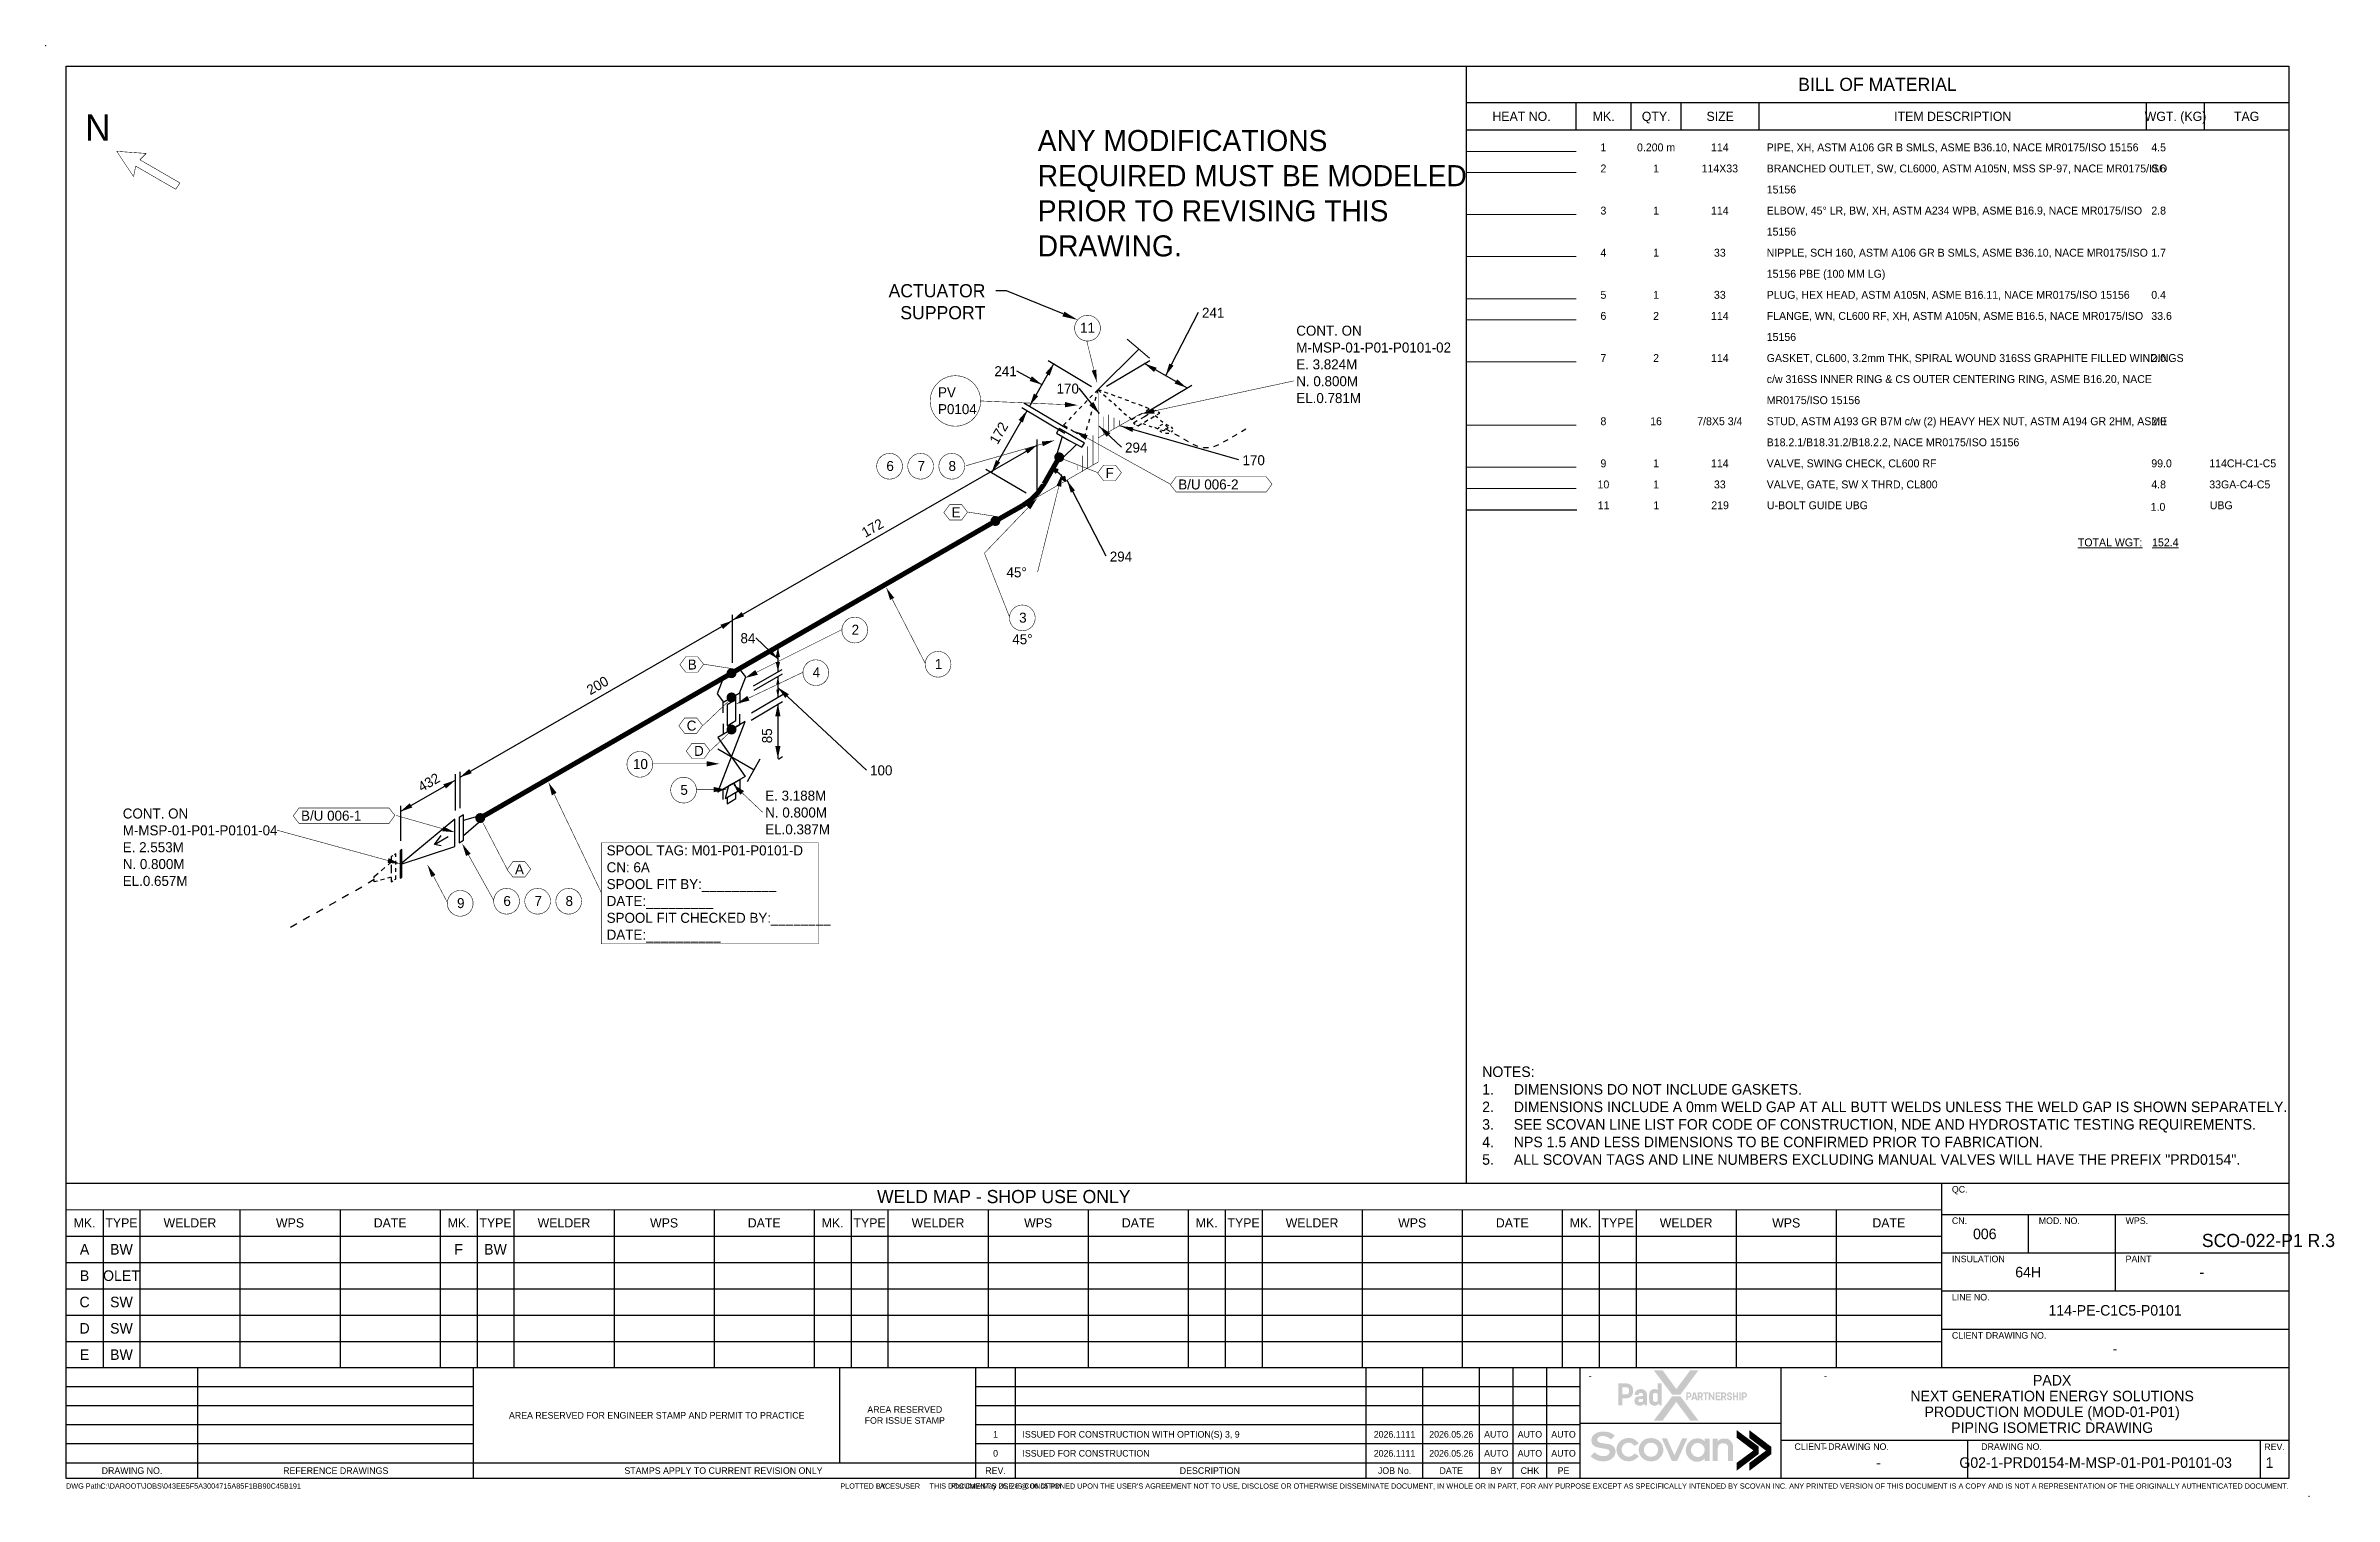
# Model space of a CAD drawing. Extents: x -4 to 431, y -3 to 272.
import ezdxf
from ezdxf import colors
from ezdxf.entities.mleader import LeaderData, LeaderLine
from ezdxf.enums import TextEntityAlignment as Align
from ezdxf.math import Vec2, Vec3

# ---------------------------------------------------------------- set-up
doc = ezdxf.new("R2018")
doc.units = 0
doc.header["$LTSCALE"] = 10
doc.layers.get('0').update_dxf_attribs({"lineweight": 0})
for name, color, linetype in [('BOM', 7, 'Continuous'), ('DIMENSION', 2, 'Continuous'), ('GA SYMBOLS', 32, 'Continuous'), ('INTERNAL', 3, 'Continuous'), ('PIPE', 7, 'Continuous'), ('QC', 9, 'Continuous'), ('Text1', 7, 'Continuous'), ('TEXT2', 40, 'Continuous'), ('Title Block', 255, 'Continuous'), ('TITLE BLOCK-TEXT', 12, 'Continuous'), ('WELDS', 7, 'Continuous')]:
    doc.layers.add(name, color=color, linetype=linetype)
doc.styles.add('framdcn', font='', dxfattribs={"height": 2.5})
doc.styles.add('HmNote', font='hm.shx')
doc.styles.add('Scovan Standard', font='', dxfattribs={"height": 2.5})
doc.styles.get("Standard").update_dxf_attribs({"font": ''})
doc.styles.get('framdcn').set_extended_font_data('Franklin Gothic Medium Cond')
doc.styles.get('Scovan Standard').set_extended_font_data('Franklin Gothic Medium Cond')
doc.styles.get('Standard').set_extended_font_data('Franklin Gothic Medium Cond')

msp = doc.modelspace()

# ---------------------------------------------------------------- texts
at = {"style": 'framdcn'}
msp.add_text('%%UTOTAL WGT:', height=1.5, dxfattribs=at).set_placement((394.12, 176.99), align=Align.RIGHT)
msp.add_text('%%UTOTAL WGT:', height=1.5, dxfattribs=at).set_placement((394.12, 176.99), align=Align.RIGHT)
msp.add_text('%%U152.4', height=1.5, dxfattribs=at).set_placement((395.95, 176.99))
at = {"layer": 'BOM', "style": 'framdcn'}
for s, p in [('1', (291.8, 252)), ('0.200 m', (301.8, 252)), ('114', (313.9, 252)), ('2', (291.8, 248)), ('1', (301.8, 248)), ('114X33', (313.9, 248)), ('3', (291.8, 240)), ('1', (301.8, 240)), ('114', (313.9, 240)), ('4', (291.8, 232)), ('1', (301.8, 232)), ('33', (313.9, 232)), ('5', (291.8, 224)), ('1', (301.8, 224)), ('33', (313.9, 224)), ('6', (291.8, 220)), ('2', (301.8, 220)), ('114', (313.9, 220)), ('7', (291.8, 212)), ('2', (301.8, 212)), ('114', (313.9, 212)), ('8', (291.8, 200)), ('16', (301.8, 200)), ('7/8X5 3/4', (313.9, 200)), ('9', (291.8, 192)), ('1', (301.8, 192)), ('114', (313.9, 192)), ('10', (291.8, 188)), ('1', (301.8, 188)), ('33', (313.9, 188)), ('11', (291.85, 184.04)), ('1', (301.85, 184.04)), ('219', (313.95, 184.04))]:
    msp.add_text(s, height=1.5, dxfattribs=at).set_placement(p, align=Align.CENTER)
for s, p in [('PIPE, XH, ASTM A106 GR B SMLS, ASME B36.10, NACE MR0175/ISO 15156', (322.8, 252)), ('4.5', (395.8, 252)), ('BRANCHED OUTLET, SW, CL6000, ASTM A105N, MSS SP-97, NACE MR0175/ISO', (322.8, 248)), ('0.6', (395.8, 248)), ('15156', (322.8, 244)), ('ELBOW, 45° LR, BW, XH, ASTM A234 WPB, ASME B16.9, NACE MR0175/ISO', (322.8, 240)), ('2.8', (395.8, 240)), ('15156', (322.8, 236)), ('NIPPLE, SCH 160, ASTM A106 GR B SMLS, ASME B36.10, NACE MR0175/ISO', (322.8, 232)), ('1.7', (395.8, 232)), ('15156 PBE (100 MM LG)', (322.8, 228)), ('PLUG, HEX HEAD, ASTM A105N, ASME B16.11, NACE MR0175/ISO 15156', (322.8, 224)), ('FLANGE, WN, CL600 RF, XH, ASTM A105N, ASME B16.5, NACE MR0175/ISO', (322.8, 220)), ('0.4', (395.8, 224)), ('15156', (322.8, 216)), ('33.6', (395.8, 220)), ('GASKET, CL600, 3.2mm THK, SPIRAL WOUND 316SS GRAPHITE FILLED WINDINGS', (322.8, 212)), ('2.0', (395.8, 212)), ('c/w 316SS INNER RING & CS OUTER CENTERING RING, ASME B16.20, NACE', (322.8, 208)), ('MR0175/ISO 15156', (322.8, 204)), ('STUD, ASTM A193 GR B7M c/w (2) HEAVY HEX NUT, ASTM A194 GR 2HM, ASME', (322.8, 200)), ('2.0', (395.8, 200)), ('B18.2.1/B18.31.2/B18.2.2, NACE MR0175/ISO 15156', (322.8, 196)), ('VALVE, SWING CHECK, CL600 RF', (322.8, 192)), ('99.0', (395.8, 192)), ('114CH-C1-C5', (406.8, 192)), ('VALVE, GATE, SW X THRD, CL800', (322.8, 188)), ('4.8', (395.8, 188)), ('33GA-C4-C5', (406.8, 188)), ('U-BOLT GUIDE UBG', (322.84, 184.04)), ('1.0', (395.68, 183.74)), ('UBG', (406.9, 184.04))]:
    msp.add_text(s, height=1.5, dxfattribs=at).set_placement(p)
at = {"layer": 'BOM', "color": 0, "style": 'framdcn'}
for s, p in [('A', (3.5, 42.5)), ('BW', (10.5, 42.5)), ('F', (74.5, 42.5)), ('BW', (81.5, 42.5)), ('B', (3.5, 37.5)), ('OLET', (10.5, 37.5)), ('C', (3.5, 32.5)), ('SW', (10.5, 32.5)), ('D', (3.5, 27.5)), ('SW', (10.5, 27.5)), ('E', (3.5, 22.5)), ('BW', (10.5, 22.5))]:
    msp.add_text(s, height=2, dxfattribs=at).set_placement(p, align=Align.CENTER)
at = {"layer": 'DIMENSION', "style": 'framdcn'}
for s, p in [('241', (215.6, 220.4)), ('241', (176.2, 209.3)), ('170', (188, 206)), ('294', (201, 194.8)), ('170', (223.3, 192.4)), ('294', (198.1, 174.1)), ('84', (128, 158.6)), ('100', (152.6, 133.5))]:
    msp.add_text(s, height=1.9, dxfattribs=at).set_placement(p)
for s, rotation, p in [('172', 60, (176.8, 196.2)), ('172', 30, (151.7, 178.6)), ('200', 30, (99.5, 148.7)), ('85', 90, (134, 139.6)), ('432', 30, (67.5, 130.3))]:
    msp.add_text(s, height=1.9, rotation=rotation, dxfattribs=at).set_placement(p)
at = {"layer": 'INTERNAL', "style": 'framdcn'}
for s, p in [('B/U 006-2', (211.1, 187.8)), ('B/U 006-1', (44.6, 124.9))]:
    msp.add_text(s, height=1.9, dxfattribs=at).set_placement(p)
at = {"layer": 'Text1', "insert": (268.79, 78.22), "char_height": 2, "width": 146.6752, "attachment_point": 1, "style": 'Scovan Standard'}
msp.add_mtext('NOTES: \\P\\pxi-3,l3,t3;1.^IDIMENSIONS DO NOT INCLUDE GASKETS.\\P2.^IDIMENSIONS INCLUDE A 0mm WELD GAP AT ALL BUTT WELDS UNLESS THE WELD GAP IS SHOWN SEPARATELY.\\P3.^ISEE SCOVAN LINE LIST FOR CODE OF CONSTRUCTION, NDE AND HYDROSTATIC TESTING REQUIREMENTS.\\P4.^INPS 1.5 AND LESS DIMENSIONS TO BE CONFIRMED PRIOR TO FABRICATION.\\P5.^IALL SCOVAN TAGS AND LINE NUMBERS EXCLUDING MANUAL VALVES WILL HAVE THE PREFIX "PRD0154".', dxfattribs=at)
at = {"layer": 'TEXT2', "style": 'framdcn'}
for s, height, p in [('N', 5, (3.6, 254)), ('11', 1.9, (192.46, 217.55)), ('CONT. ON', 1.9, (233.5, 217)), ('M-MSP-01-P01-P0101-02', 1.9, (233.5, 213.8)), ('6', 1.9, (155.7, 191.3)), ('7', 1.9, (161.6, 191.3)), ('8', 1.9, (167.5, 191.3)), ('F', 1.9, (197.3, 190)), ('E', 1.9, (168.1, 182.5)), ('45°', 1.9, (178.5, 171.1)), ('2', 1.9, (149.1, 160.2)), ('3', 1.9, (180.9, 162.5)), ('45°', 1.9, (179.6, 158.4)), ('B', 1.9, (118, 153.6)), ('4', 1.9, (141.7, 152.1)), ('1', 1.9, (164.9, 153.7)), ('C', 1.9, (117.8, 142)), ('D', 1.9, (119.2, 137.2)), ('10', 1.9, (107.6, 134.7)), ('5', 1.9, (116.6, 129.8)), ('CONT. ON', 1.9, (10.75, 125.31)), ('M-MSP-01-P01-P0101-04', 1.9, (10.75, 122.11)), ('SPOOL TAG: M01-P01-P0101-D', 1.9, (102.6, 118.3)), ('A', 1.9, (85.2, 114.7)), ('SPOOL FIT BY:__________', 1.9, (102.6, 111.9)), ('CN: 6A', 1.9, (102.6, 115.1)), ('9', 1.9, (74.2, 108.3)), ('6', 1.9, (83, 108.7)), ('7', 1.9, (88.9, 108.7)), ('8', 1.9, (94.8, 108.7)), ('DATE:_________', 1.9, (102.6, 108.7)), ('SPOOL FIT CHECKED BY:________', 1.9, (102.6, 105.5)), ('DATE:__________', 1.9, (102.6, 102.3))]:
    msp.add_text(s, height=height, dxfattribs=at).set_placement(p)

# ---------------------------------------------------------------- blocks, each defined once
blk = doc.blocks.new('block1')
at = {"layer": 'TEXT2'}
blk.add_hatch(color=256, dxfattribs=at).paths.add_polyline_path([(0, 0), (-2.4, 0.2), (-2.2, 1.1)])
at = {"layer": 'TEXT2', "linetype": 'ByBlock', "const_width": 0.1, "flags": 128}
blk.add_lwpolyline([(-23.4, 6.4), (0, 0)], dxfattribs=at)
blk = doc.blocks.new('block2')
at = {"layer": 'TEXT2', "style": 'framdcn'}
for s, p in [('E. 2.553M', (0, 0)), ('N. 0.800M', (0, -3.2)), ('EL.0.657M', (0, -6.4))]:
    blk.add_text(s, height=1.9, dxfattribs=at).set_placement(p)
blk = doc.blocks.new('block3')
at = {"layer": 'TEXT2'}
blk.add_hatch(color=256, dxfattribs=at).paths.add_polyline_path([(0, 0), (1.5, -1.9), (0.7, -2.3)])
at = {"layer": 'TEXT2', "linetype": 'ByBlock', "const_width": 0.1, "flags": 128}
blk.add_lwpolyline([(3.8, -7.2), (0, 0)], dxfattribs=at)
blk = doc.blocks.new('block5')
at = {"layer": 'TEXT2'}
blk.add_hatch(color=256, dxfattribs=at).paths.add_polyline_path([(0, 0), (1.6, -1.9), (0.7, -2.3)])
at = {"layer": 'TEXT2', "linetype": 'ByBlock', "const_width": 0.1, "flags": 128}
blk.add_lwpolyline([(6, -10.8), (0, 0)], dxfattribs=at)
blk = doc.blocks.new('block6')
at = {"layer": 'TEXT2'}
blk.add_hatch(color=256, dxfattribs=at).paths.add_polyline_path([(0, 0), (1.5, -1.9), (0.6, -2.4)])
at = {"layer": 'TEXT2', "linetype": 'ByBlock', "const_width": 0.1, "flags": 128}
blk.add_lwpolyline([(10, -20.9), (0, 0)], dxfattribs=at)
blk = doc.blocks.new('block8')
at = {"layer": 'TEXT2'}
blk.add_hatch(color=256, dxfattribs=at).paths.add_polyline_path([(0, 0), (1.9, 1.5), (2.4, 0.6)])
at = {"layer": 'TEXT2', "linetype": 'ByBlock', "const_width": 0.1, "flags": 128}
blk.add_lwpolyline([(18.4, 9.2), (0, 0)], dxfattribs=at)
blk = doc.blocks.new('block9')
at = {"layer": 'TEXT2'}
blk.add_hatch(color=256, dxfattribs=at).paths.add_polyline_path([(0, 0), (2, 1.5), (2.4, 0.6)])
at = {"layer": 'TEXT2', "linetype": 'ByBlock', "const_width": 0.1, "flags": 128}
blk.add_lwpolyline([(12.6, 6), (0, 0)], dxfattribs=at)
blk = doc.blocks.new('block10')
at = {"layer": 'TEXT2'}
blk.add_hatch(color=256, dxfattribs=at).paths.add_polyline_path([(0, 0), (-2.4, -0.5), (-2.4, 0.5)])
at = {"layer": 'TEXT2', "linetype": 'ByBlock', "const_width": 0.1, "flags": 128}
blk.add_lwpolyline([(-12.6, 0), (0, 0)], dxfattribs=at)
blk = doc.blocks.new('block11')
at = {"layer": 'TEXT2'}
blk.add_hatch(color=256, dxfattribs=at).paths.add_polyline_path([(0, 0), (2.1, -1.3), (1.4, -2)])
at = {"layer": 'TEXT2', "linetype": 'ByBlock', "const_width": 0.1, "flags": 128}
blk.add_lwpolyline([(5.6, -5.3), (0, 0)], dxfattribs=at)
blk = doc.blocks.new('block12')
at = {"layer": 'TEXT2', "style": 'framdcn'}
for s, p in [('E. 3.188M', (0, 0)), ('N. 0.800M', (0, -3.2)), ('EL.0.387M', (0, -6.4))]:
    blk.add_text(s, height=1.9, dxfattribs=at).set_placement(p)
blk = doc.blocks.new('block13')
at = {"layer": 'TEXT2'}
blk.add_hatch(color=256, dxfattribs=at).paths.add_polyline_path([(0, 0), (-2.4, -0.5), (-2.4, 0.5)])
at = {"layer": 'TEXT2', "linetype": 'ByBlock', "const_width": 0.1, "flags": 128}
blk.add_lwpolyline([(-5.6, 0), (0, 0)], dxfattribs=at)
blk = doc.blocks.new('block14')
at = {"layer": 'TEXT2'}
blk.add_hatch(color=256, dxfattribs=at).paths.add_polyline_path([(0, 0), (1.5, -1.9), (0.7, -2.3)])
at = {"layer": 'TEXT2', "linetype": 'ByBlock', "const_width": 0.1, "flags": 128}
blk.add_lwpolyline([(7.4, -14.4), (0, 0)], dxfattribs=at)
blk = doc.blocks.new('block15')
at = {"layer": 'TEXT2'}
blk.add_hatch(color=256, dxfattribs=at).paths.add_polyline_path([(0, 0), (-1.3, -2.1), (-2, -1.4)])
at = {"layer": 'TEXT2', "linetype": 'ByBlock', "const_width": 0.1, "flags": 128}
blk.add_lwpolyline([(-10, -10.4), (0, 0)], dxfattribs=at)
blk = doc.blocks.new('block16')
at = {"layer": 'TEXT2'}
blk.add_hatch(color=256, dxfattribs=at).paths.add_polyline_path([(0, 0), (-2.2, -1.1), (-2.4, -0.2)])
at = {"layer": 'TEXT2', "linetype": 'ByBlock', "const_width": 0.1, "flags": 128}
blk.add_lwpolyline([(-16.8, -4.8), (0, 0)], dxfattribs=at)
blk = doc.blocks.new('block18')
at = {"layer": 'TEXT2'}
blk.add_hatch(color=256, dxfattribs=at).paths.add_polyline_path([(0, 0), (-2.4, -0.4), (-2.4, 0.6)])
at = {"layer": 'TEXT2', "linetype": 'ByBlock', "const_width": 0.1, "flags": 128}
blk.add_lwpolyline([(-18.4, 0.8), (0, 0)], dxfattribs=at)
blk = doc.blocks.new('block19')
at = {"layer": 'TEXT2', "style": 'framdcn'}
for s, p in [('PV', (0, 0)), ('P0104', (0, -3.2))]:
    blk.add_text(s, height=1.9, dxfattribs=at).set_placement(p)
blk = doc.blocks.new('block20')
at = {"layer": 'TEXT2'}
blk.add_hatch(color=256, dxfattribs=at).paths.add_polyline_path([(0, 0), (-0.1, -2.4), (-1, -2.2)])
at = {"layer": 'TEXT2', "linetype": 'ByBlock', "const_width": 0.1, "flags": 128}
blk.add_lwpolyline([(-4.6, -18.6), (0, 0)], dxfattribs=at)
blk = doc.blocks.new('block21')
at = {"layer": 'TEXT2'}
blk.add_hatch(color=256, dxfattribs=at).paths.add_polyline_path([(0, 0), (2.2, 1), (2.4, 0)])
at = {"layer": 'TEXT2', "linetype": 'ByBlock', "const_width": 0.1, "flags": 128}
blk.add_lwpolyline([(28.8, 6.2), (0, 0)], dxfattribs=at)
blk = doc.blocks.new('block22')
at = {"layer": 'TEXT2', "style": 'framdcn'}
for s, p in [('E. 3.824M', (0, 0)), ('N. 0.800M', (0, -3.2)), ('EL.0.781M', (0, -6.4))]:
    blk.add_text(s, height=1.9, dxfattribs=at).set_placement(p)
blk = doc.blocks.new('block23')
at = {"layer": 'PIPE', "linetype": 'ByBlock', "flags": 128}
for points in [[(10.4, 8.6), (0, 0)], [(6.5, 3.8), (7.8, 5.5)], [(6.5, 3.8), (9.1, 5.3)], [(10.4, 3.4), (10.4, 8.6)], [(0, 0), (10.4, 3.4)], [(0.3, 2.8), (0, 2.6)], [(0, 2.6), (0, 0)], [(0, 0), (0, -2.6)], [(0.3, -2.4), (0.3, 2.8)], [(7.8, 3.5), (6.5, 3.8)], [(0, -2.6), (0.3, -2.4)]]:
    blk.add_lwpolyline(points, dxfattribs=at)
at = {"flags": 1}
for tag in ['Tag', 'UCI', 'Pipe Ref', 'Description', 'Key']:
    blk.add_attdef(tag, (0, 0), '', height=1, dxfattribs=at)
blk = doc.blocks.new('block24')
at = {"layer": 'PIPE', "linetype": 'ByBlock', "flags": 128}
for points in [[(0.8, 2.9), (0, 2.4)], [(0, 2.4), (0, 0)], [(0, 0), (0, -2.4)], [(0.8, -1.9), (0.8, 2.9)], [(4.1, 2.8), (0.8, 1.8)], [(0.8, -1), (4.1, 1.8)], [(4.1, 1.8), (4.1, 2.8)], [(0, -2.4), (0.8, -1.9)]]:
    blk.add_lwpolyline(points, dxfattribs=at)
at = {"flags": 1}
for tag in ['Tag', 'UCI', 'Pipe Ref', 'Description', 'Key']:
    blk.add_attdef(tag, (0, 0), '', height=1, dxfattribs=at)
blk = doc.blocks.new('block25')
at = {"layer": 'PIPE', "linetype": 'ByBlock', "const_width": 0.95, "flags": 128}
blk.add_lwpolyline([(47.7, 27.5), (0, 0)], dxfattribs=at)
at = {"flags": 1}
for tag in ['Tag', 'UCI', 'Pipe Ref', 'Description', 'Key']:
    blk.add_attdef(tag, (0, 0), '', height=1, dxfattribs=at)
blk = doc.blocks.new('block26')
at = {"layer": 'PIPE', "linetype": 'ByBlock', "flags": 128}
for points in [[(0, 0), (-1.5, -0.8)], [(1.5, 0.8), (0, 0)], [(2.7, -0.7), (1.5, 0.8)], [(-1.5, -0.8), (-2.7, -3.9)], [(-2.7, -3.9), (-1.5, -5.5)], [(-1.6, -5.5), (1.6, -3.7)], [(-1.5, -5.5), (1.5, -3.8)], [(1.5, -3.8), (2.7, -0.7)], [(1.6, -3.7), (1.6, -5.7)], [(-1.6, -7.5), (-1.6, -5.5)]]:
    blk.add_lwpolyline(points, dxfattribs=at)
at = {"flags": 1}
for tag in ['Tag', 'UCI', 'Pipe Ref', 'Description', 'Key']:
    blk.add_attdef(tag, (0, 0), '', height=1, dxfattribs=at)
blk = doc.blocks.new('block27')
at = {"layer": 'PIPE', "linetype": 'ByBlock', "flags": 128}
for points in [[(0, 0), (-0.8, -0.5)], [(0.8, 0.5), (0, 0)], [(0.8, -3.5), (0.8, 0.5)], [(-0.8, -0.5), (-0.8, -4.5)], [(-0.8, -4.5), (0.8, -3.5)]]:
    blk.add_lwpolyline(points, dxfattribs=at)
at = {"flags": 1}
for tag in ['Tag', 'UCI', 'Pipe Ref', 'Description', 'Key']:
    blk.add_attdef(tag, (0, 0), '', height=1, dxfattribs=at)
blk = doc.blocks.new('block28')
at = {"layer": 'PIPE', "linetype": 'ByBlock', "flags": 128}
for points in [[(0, -2), (0, 0)], [(-4.2, -14.8), (1, -1.4)], [(-1.6, -2.9), (-4.2, -4.4)], [(-3.2, -1.8), (-3.2, -3.8)], [(-3.2, -3.8), (0, -2)], [(1, -1.4), (-1.6, -2.9)], [(-4.2, -4.4), (1, -11.8)], [(2.7, -10.6), (-4.2, -6.6)], [(3.8, -8.5), (1.4, -12.8)], [(1, -11.8), (-4.2, -14.8)], [(-3.2, -14.2), (0, -12.4)], [(0, -12.4), (0, -14.4)], [(-3.2, -16.2), (-3.2, -14.2)]]:
    blk.add_lwpolyline(points, dxfattribs=at)
at = {"flags": 1}
for tag in ['Tag', 'UCI', 'Pipe Ref', 'Description', 'Key']:
    blk.add_attdef(tag, (0, 0), '', height=1, dxfattribs=at)
blk = doc.blocks.new('block29')
at = {"layer": 'PIPE', "linetype": 'ByBlock', "flags": 128}
for points in [[(0, 0), (-0.6, -0.3)], [(0.5, 0.3), (0, 0)], [(1.2, -1.3), (0.5, 0.3)], [(-0.6, -0.3), (-1.2, -2.7)], [(-1.2, -2.7), (1.2, -1.3)], [(-0.8, -2.5), (-0.8, -3.7)], [(-0.8, -3.7), (0.8, -2.7)], [(0.8, -2.7), (0.8, -1.5)]]:
    blk.add_lwpolyline(points, dxfattribs=at)
at = {"flags": 1}
for tag in ['Tag', 'UCI', 'Pipe Ref', 'Description', 'Key']:
    blk.add_attdef(tag, (0, 0), '', height=1, dxfattribs=at)
blk = doc.blocks.new('block30')
at = {"layer": 'PIPE', "linetype": 'ByBlock', "const_width": 0.95, "flags": 128}
blk.add_lwpolyline([(50.1, 28.9), (0, 0)], dxfattribs=at)
at = {"flags": 1}
for tag in ['Tag', 'UCI', 'Pipe Ref', 'Description', 'Key']:
    blk.add_attdef(tag, (0, 0), '', height=1, dxfattribs=at)
blk = doc.blocks.new('block31')
at = {"layer": 'PIPE', "linetype": 'ByBlock', "const_width": 0.95, "flags": 128}
for points in [[(12.59, -0.49), (9.69, -5.59)], [(9.69, -5.59), (9.69, -5.6), (8.57, -7.19), (7.19, -8.57), (5.59, -9.69)], [(5.59, -9.69), (0.49, -12.59)]]:
    blk.add_lwpolyline(points, dxfattribs=at)
at = {"flags": 1}
for tag in ['Tag', 'UCI', 'Pipe Ref', 'Description', 'Key']:
    blk.add_attdef(tag, (0, 0), '', height=1, dxfattribs=at)
blk = doc.blocks.new('block32')
at = {"layer": 'PIPE', "linetype": 'ByBlock', "flags": 128}
for points in [[(-1.9, 2.3), (-2.4, 1.4)], [(-2.4, 1.4), (0, 0)], [(-2.4, -2.9), (-1.3, 0.8)], [(2.9, -0.5), (-1.9, 2.3)], [(0, 0), (2.4, -1.3)], [(-1.4, -3.5), (-2.4, -2.9)], [(1.4, -0.8), (-1.4, -3.5)], [(2.4, -1.3), (2.9, -0.5)]]:
    blk.add_lwpolyline(points, dxfattribs=at)
at = {"flags": 1}
for tag in ['Tag', 'UCI', 'Pipe Ref', 'Description', 'Key']:
    blk.add_attdef(tag, (0, 0), '', height=1, dxfattribs=at)
blk = doc.blocks.new('block33')
at = {"layer": 'PIPE', "flags": 128}
for points in [[(1.5, 4.8), (1, 4.3)], [(2.5, 5.9), (2, 5.3)], [(3.5, 6.9), (3, 6.4)], [(3.6, 4.5), (3.8, 5.2)], [(4.6, 8), (4, 7.4)], [(4, 5.9), (4.2, 6.6)], [(4.4, 7.3), (4.6, 8)], [(5.2, 7.7), (4.6, 7.9)], [(4.7, 7.8), (5.1, 7.4)], [(5.6, 7), (6.1, 6.6)], [(6.5, 7.2), (5.8, 7.5)], [(6.6, 6.1), (7.1, 5.7)], [(7.8, 6.7), (7.1, 7)], [(7.6, 5.3), (8, 4.8)], [(9.1, 6.3), (8.4, 6.5)], [(8.5, 4.4), (9, 4)], [(10.4, 5.8), (9.7, 6)], [(11.7, 5.3), (11, 5.5)], [(13, 4.8), (12.3, 5.1)], [(14.3, 4.3), (13.6, 4.6)], [(-1.5, 1.7), (-2, 1.2)], [(-2, 1.2), (-1.3, 0.8)], [(-0.5, 2.7), (-1, 2.2)], [(-0.6, 0.4), (0, 0)], [(0.5, 3.8), (0, 3.2)], [(0, 0), (0.7, -0.4)], [(2.4, 0.3), (2.6, 1)], [(2.8, 1.7), (3, 2.4)], [(3.2, 3.1), (3.4, 3.8)], [(9.5, 3.5), (10, 3.1)], [(10.5, 2.7), (10.9, 2.3)], [(10.9, 2.3), (11.6, 2.7)], [(12.3, 3.1), (13, 3.5)], [(13.7, 3.9), (14.3, 4.3)], [(1.4, -0.8), (2, -1.2)], [(2, -1.2), (2.2, -0.4)]]:
    blk.add_lwpolyline(points, dxfattribs=at)
at = {"flags": 1}
for tag in ['Tag', 'UCI', 'Pipe Ref', 'Description', 'Key']:
    blk.add_attdef(tag, (0, 0), '', height=1, dxfattribs=at)
blk = doc.blocks.new('block34')
at = {"layer": 'WELDS'}
h = blk.add_hatch(color=256, dxfattribs=at)
edge = h.paths.add_edge_path(flags=0)
edge.add_arc((0, 0), 0.95, 0, 360)
at = {"flags": 1}
for tag in ['Tag', 'UCI', 'Pipe Ref', 'Description', 'Key']:
    blk.add_attdef(tag, (0, 0), '', height=1, dxfattribs=at)
blk = doc.blocks.new('block35')
at = {"layer": 'WELDS'}
h = blk.add_hatch(color=256, dxfattribs=at)
edge = h.paths.add_edge_path(flags=0)
edge.add_arc((0, 0), 0.95, 0, 360)
at = {"flags": 1}
for tag in ['Tag', 'UCI', 'Pipe Ref', 'Description', 'Key']:
    blk.add_attdef(tag, (0, 0), '', height=1, dxfattribs=at)
blk = doc.blocks.new('block36')
at = {"layer": 'WELDS'}
h = blk.add_hatch(color=256, dxfattribs=at)
edge = h.paths.add_edge_path(flags=0)
edge.add_arc((0, 0), 0.95, 0, 360)
at = {"flags": 1}
for tag in ['Tag', 'UCI', 'Pipe Ref', 'Description', 'Key']:
    blk.add_attdef(tag, (0, 0), '', height=1, dxfattribs=at)
blk = doc.blocks.new('block37')
at = {"layer": 'WELDS'}
h = blk.add_hatch(color=256, dxfattribs=at)
edge = h.paths.add_edge_path(flags=0)
edge.add_arc((0, 0), 0.95, 0, 360)
at = {"flags": 1}
for tag in ['Tag', 'UCI', 'Pipe Ref', 'Description', 'Key']:
    blk.add_attdef(tag, (0, 0), '', height=1, dxfattribs=at)
blk = doc.blocks.new('block38')
at = {"layer": 'WELDS'}
h = blk.add_hatch(color=256, dxfattribs=at)
edge = h.paths.add_edge_path(flags=0)
edge.add_arc((0, 0), 0.95, 0, 360)
at = {"flags": 1}
for tag in ['Tag', 'UCI', 'Pipe Ref', 'Description', 'Key']:
    blk.add_attdef(tag, (0, 0), '', height=1, dxfattribs=at)
blk = doc.blocks.new('block39')
at = {"layer": 'WELDS'}
h = blk.add_hatch(color=256, dxfattribs=at)
edge = h.paths.add_edge_path(flags=0)
edge.add_arc((0, 0), 0.95, 0, 360)
at = {"flags": 1}
for tag in ['Tag', 'UCI', 'Pipe Ref', 'Description', 'Key']:
    blk.add_attdef(tag, (0, 0), '', height=1, dxfattribs=at)
blk = doc.blocks.new('SCOVAN-LOGO')
at = {"linetype": 'Continuous'}
h = blk.add_hatch(color=30, dxfattribs=at)
h.dxf.hatch_style = 1
edge = h.paths.add_edge_path()
edge.add_spline(control_points=[(-31.1, 6), (-30.1, 6.9), (-30.1, 6.9), (-31.3, 7.7)], knot_values=[0, 0, 0, 0, 1, 1, 1, 1], degree=3, periodic=0)
edge.add_spline(control_points=[(-31.3, 7.7), (-32.5, 8.5), (-33.7, 8.8), (-35.4, 8.8)], knot_values=[0, 0, 0, 0, 1, 1, 1, 1], degree=3, periodic=0)
edge.add_spline(control_points=[(-35.4, 8.8), (-37.4, 8.8), (-38.7, 8.4), (-39.8, 7.4)], knot_values=[0, 0, 0, 0, 1, 1, 1, 1], degree=3, periodic=0)
edge.add_spline(control_points=[(-39.8, 7.4), (-41.2, 6.2), (-41.4, 4), (-40.3, 2.7)], knot_values=[0, 0, 0, 0, 1, 1, 1, 1], degree=3, periodic=0)
edge.add_spline(control_points=[(-40.3, 2.7), (-39.6, 1.8), (-38.7, 1.5), (-34.8, 0.9)], knot_values=[0, 0, 0, 0, 1, 1, 1, 1], degree=3, periodic=0)
edge.add_spline(control_points=[(-34.8, 0.9), (-33, 0.6), (-32.3, 0), (-32.6, -0.9)], knot_values=[0, 0, 0, 0, 1, 1, 1, 1], degree=3, periodic=0)
edge.add_spline(control_points=[(-32.6, -0.9), (-32.9, -1.9), (-34, -2.5), (-35.5, -2.5)], knot_values=[0, 0, 0, 0, 1, 1, 1, 1], degree=3, periodic=0)
edge.add_spline(control_points=[(-35.5, -2.5), (-36.9, -2.5), (-38.1, -2), (-39.1, -1.1)], knot_values=[0, 0, 0, 0, 1, 1, 1, 1], degree=3, periodic=0)
edge.add_line((-39.1, -1.1), (-39.5, -0.7))
edge.add_line((-39.5, -0.7), (-40.5, -1.6))
edge.add_line((-40.5, -1.6), (-41.4, -2.5))
edge.add_line((-41.4, -2.5), (-41, -2.9))
edge.add_spline(control_points=[(-41, -2.9), (-40.2, -3.6), (-38.9, -4.3), (-37.9, -4.6)], knot_values=[0, 0, 0, 0, 1, 1, 1, 1], degree=3, periodic=0)
edge.add_spline(control_points=[(-37.9, -4.6), (-36.8, -4.9), (-35, -4.9), (-33.8, -4.7)], knot_values=[0, 0, 0, 0, 1, 1, 1, 1], degree=3, periodic=0)
edge.add_spline(control_points=[(-33.8, -4.7), (-32.3, -4.3), (-31, -3.4), (-30.4, -2.3)], knot_values=[0, 0, 0, 0, 1, 1, 1, 1], degree=3, periodic=0)
edge.add_spline(control_points=[(-30.4, -2.3), (-29.5, -0.6), (-29.9, 1.4), (-31.3, 2.3)], knot_values=[0, 0, 0, 0, 1, 1, 1, 1], degree=3, periodic=0)
edge.add_spline(control_points=[(-31.3, 2.3), (-32, 2.8), (-33, 3.1), (-34.8, 3.3)], knot_values=[0, 0, 0, 0, 1, 1, 1, 1], degree=3, periodic=0)
edge.add_spline(control_points=[(-34.8, 3.3), (-36.9, 3.6), (-37.3, 3.7), (-37.8, 4.1)], knot_values=[0, 0, 0, 0, 1, 1, 1, 1], degree=3, periodic=0)
edge.add_spline(control_points=[(-37.8, 4.1), (-38.6, 4.6), (-38.5, 5.7), (-37.6, 6.3)], knot_values=[0, 0, 0, 0, 1, 1, 1, 1], degree=3, periodic=0)
edge.add_spline(control_points=[(-37.6, 6.3), (-36.3, 7.1), (-34.1, 6.8), (-32.6, 5.6)], knot_values=[0, 0, 0, 0, 1, 1, 1, 1], degree=3, periodic=0)
edge.add_spline(control_points=[(-32.6, 5.6), (-32.4, 5.4), (-32.1, 5.2), (-32.1, 5.2)], knot_values=[0, 0, 0, 0, 1, 1, 1, 1], degree=3, periodic=0)
edge.add_spline(control_points=[(-32.1, 5.2), (-32, 5.2), (-31.6, 5.6), (-31.1, 6)], knot_values=[0, 0, 0, 0, 1, 1, 1, 1], degree=3, periodic=0)
edge = h.paths.add_edge_path()
edge.add_spline(control_points=[(-26.3, 2.6), (-25.8, 3.3), (-25.1, 3.6), (-24.1, 3.7)], knot_values=[0, 0, 0, 0, 1, 1, 1, 1], degree=3, periodic=0)
edge.add_spline(control_points=[(-24.1, 3.7), (-23.1, 3.7), (-22.5, 3.5), (-21.8, 2.8)], knot_values=[0, 0, 0, 0, 1, 1, 1, 1], degree=3, periodic=0)
edge.add_spline(control_points=[(-21.8, 2.8), (-21.5, 2.5), (-21.2, 2.3), (-21.2, 2.3)], knot_values=[0, 0, 0, 0, 1, 1, 1, 1], degree=3, periodic=0)
edge.add_spline(control_points=[(-21.2, 2.3), (-21.1, 2.3), (-20.7, 2.5), (-20.2, 2.8)], knot_values=[0, 0, 0, 0, 1, 1, 1, 1], degree=3, periodic=0)
edge.add_spline(control_points=[(-20.2, 2.8), (-19.5, 3.3), (-19.3, 3.4), (-19.4, 3.6)], knot_values=[0, 0, 0, 0, 1, 1, 1, 1], degree=3, periodic=0)
edge.add_spline(control_points=[(-19.4, 3.6), (-19.7, 4), (-20.9, 5), (-21.6, 5.4)], knot_values=[0, 0, 0, 0, 1, 1, 1, 1], degree=3, periodic=0)
edge.add_spline(control_points=[(-21.6, 5.4), (-23.1, 6.1), (-25.4, 6), (-26.8, 5.1)], knot_values=[0, 0, 0, 0, 1, 1, 1, 1], degree=3, periodic=0)
edge.add_spline(control_points=[(-26.8, 5.1), (-27.6, 4.7), (-28.6, 3.7), (-28.9, 3)], knot_values=[0, 0, 0, 0, 1, 1, 1, 1], degree=3, periodic=0)
edge.add_spline(control_points=[(-28.9, 3), (-30, 0.9), (-29.6, -1.6), (-27.9, -3.3)], knot_values=[0, 0, 0, 0, 1, 1, 1, 1], degree=3, periodic=0)
edge.add_spline(control_points=[(-27.9, -3.3), (-27.3, -3.9), (-26.3, -4.5), (-25.5, -4.7)], knot_values=[0, 0, 0, 0, 1, 1, 1, 1], degree=3, periodic=0)
edge.add_spline(control_points=[(-25.5, -4.7), (-25.3, -4.8), (-24.5, -4.8), (-23.8, -4.8)], knot_values=[0, 0, 0, 0, 1, 1, 1, 1], degree=3, periodic=0)
edge.add_spline(control_points=[(-23.8, -4.8), (-22.5, -4.8), (-22.4, -4.8), (-21.5, -4.3)], knot_values=[0, 0, 0, 0, 1, 1, 1, 1], degree=3, periodic=0)
edge.add_spline(control_points=[(-21.5, -4.3), (-20.7, -3.9), (-19.3, -2.8), (-19.3, -2.5)], knot_values=[0, 0, 0, 0, 1, 1, 1, 1], degree=3, periodic=0)
edge.add_spline(control_points=[(-19.3, -2.5), (-19.3, -2.4), (-19.7, -2.1), (-20.3, -1.8)], knot_values=[0, 0, 0, 0, 1, 1, 1, 1], degree=3, periodic=0)
edge.add_line((-20.3, -1.8), (-21.2, -1.3))
edge.add_line((-21.2, -1.3), (-21.7, -1.8))
edge.add_spline(control_points=[(-21.7, -1.8), (-22.6, -2.7), (-24, -3), (-25.2, -2.5)], knot_values=[0, 0, 0, 0, 1, 1, 1, 1], degree=3, periodic=0)
edge.add_spline(control_points=[(-25.2, -2.5), (-27.2, -1.6), (-27.8, 0.9), (-26.3, 2.6)], knot_values=[0, 0, 0, 0, 1, 1, 1, 1], degree=3, periodic=0)
edge = h.paths.add_edge_path()
edge.add_spline(control_points=[(-9.5, 4.1), (-10.6, 5.3), (-11.9, 5.8), (-13.7, 5.8)], knot_values=[0, 0, 0, 0, 1, 1, 1, 1], degree=3, periodic=0)
edge.add_spline(control_points=[(-13.7, 5.8), (-15.5, 5.8), (-16.8, 5.3), (-17.9, 4.1)], knot_values=[0, 0, 0, 0, 1, 1, 1, 1], degree=3, periodic=0)
edge.add_spline(control_points=[(-17.9, 4.1), (-19.1, 2.7), (-19.6, 0.9), (-19.1, -0.9)], knot_values=[0, 0, 0, 0, 1, 1, 1, 1], degree=3, periodic=0)
edge.add_spline(control_points=[(-19.1, -0.9), (-18.9, -1.8), (-18.5, -2.4), (-17.8, -3.2)], knot_values=[0, 0, 0, 0, 1, 1, 1, 1], degree=3, periodic=0)
edge.add_spline(control_points=[(-17.8, -3.2), (-17.1, -3.9), (-16.5, -4.3), (-15.5, -4.6)], knot_values=[0, 0, 0, 0, 1, 1, 1, 1], degree=3, periodic=0)
edge.add_spline(control_points=[(-15.5, -4.6), (-14.1, -5.1), (-11.9, -4.9), (-10.6, -4.1)], knot_values=[0, 0, 0, 0, 1, 1, 1, 1], degree=3, periodic=0)
edge.add_spline(control_points=[(-10.6, -4.1), (-10, -3.7), (-9, -2.7), (-8.6, -2)], knot_values=[0, 0, 0, 0, 1, 1, 1, 1], degree=3, periodic=0)
edge.add_spline(control_points=[(-8.6, -2), (-7.6, 0), (-7.9, 2.4), (-9.5, 4.1)], knot_values=[0, 0, 0, 0, 1, 1, 1, 1], degree=3, periodic=0)
edge = h.paths.add_edge_path(flags=16)
edge.add_spline(control_points=[(-16.2, -1.6), (-17.6, 0), (-16.9, 2.8), (-14.8, 3.5)], knot_values=[0, 0, 0, 0, 1, 1, 1, 1], degree=3, periodic=0)
edge.add_spline(control_points=[(-14.8, 3.5), (-13.2, 4), (-11.5, 3.4), (-10.8, 2)], knot_values=[0, 0, 0, 0, 1, 1, 1, 1], degree=3, periodic=0)
edge.add_spline(control_points=[(-10.8, 2), (-10, 0.3), (-10.6, -1.8), (-12.3, -2.5)], knot_values=[0, 0, 0, 0, 1, 1, 1, 1], degree=3, periodic=0)
edge.add_spline(control_points=[(-12.3, -2.5), (-13.7, -3.1), (-15.2, -2.8), (-16.2, -1.6)], knot_values=[0, 0, 0, 0, 1, 1, 1, 1], degree=3, periodic=0)
edge = h.paths.add_edge_path()
edge.add_spline(control_points=[(-4.6, 1.6), (-5.5, 3.7), (-6.3, 5.5), (-6.4, 5.6)], knot_values=[0, 0, 0, 0, 1, 1, 1, 1], degree=3, periodic=0)
edge.add_spline(control_points=[(-6.4, 5.6), (-6.4, 5.7), (-6.8, 5.7), (-7.6, 5.7)], knot_values=[0, 0, 0, 0, 1, 1, 1, 1], degree=3, periodic=0)
edge.add_line((-7.6, 5.7), (-8.7, 5.6))
edge.add_line((-8.7, 5.6), (-6.4, 0.5))
edge.add_line((-6.4, 0.5), (-6.4, 0.5))
edge.add_line((-6.4, 0.5), (-4.1, -4.7))
edge.add_line((-4.1, -4.7), (-2.9, -4.7))
edge.add_line((-2.9, -4.7), (-1.7, -4.7))
edge.add_line((-1.7, -4.7), (0.3, -0.4))
edge.add_spline(control_points=[(0.3, -0.4), (1.3, 2), (2.4, 4.4), (2.6, 4.8)], knot_values=[0, 0, 0, 0, 1, 1, 1, 1], degree=3, periodic=0)
edge.add_line((2.6, 4.8), (3, 5.7))
edge.add_line((3, 5.7), (1.8, 5.7))
edge.add_line((1.8, 5.7), (0.6, 5.6))
edge.add_line((0.6, 5.6), (-1, 2.1))
edge.add_spline(control_points=[(-1, 2.1), (-1.9, 0.1), (-2.7, -1.6), (-2.7, -1.8)], knot_values=[0, 0, 0, 0, 1, 1, 1, 1], degree=3, periodic=0)
edge.add_spline(control_points=[(-2.7, -1.8), (-2.9, -2.1), (-3, -2), (-4.6, 1.6)], knot_values=[0, 0, 0, 0, 1, 1, 1, 1], degree=3, periodic=0)
edge = h.paths.add_edge_path()
edge.add_line((13.2, 5.5), (12.1, 5.5))
edge.add_line((12.1, 5.5), (10.9, 5.5))
edge.add_line((10.9, 5.5), (10.9, 4.9))
edge.add_line((10.9, 4.9), (10.9, 4.2))
edge.add_line((10.9, 4.2), (10.5, 4.7))
edge.add_spline(control_points=[(10.5, 4.7), (9.6, 5.6), (7.9, 5.9), (6.3, 5.5)], knot_values=[0, 0, 0, 0, 1, 1, 1, 1], degree=3, periodic=0)
edge.add_spline(control_points=[(6.3, 5.5), (3.6, 4.8), (1.8, 1.9), (2.4, -0.9)], knot_values=[0, 0, 0, 0, 1, 1, 1, 1], degree=3, periodic=0)
edge.add_spline(control_points=[(2.4, -0.9), (2.9, -2.9), (4.6, -4.6), (6.6, -5)], knot_values=[0, 0, 0, 0, 1, 1, 1, 1], degree=3, periodic=0)
edge.add_spline(control_points=[(6.6, -5), (7.5, -5.1), (7.6, -5.1), (8.4, -5)], knot_values=[0, 0, 0, 0, 1, 1, 1, 1], degree=3, periodic=0)
edge.add_spline(control_points=[(8.4, -5), (9.2, -4.8), (10, -4.4), (10.6, -3.9)], knot_values=[0, 0, 0, 0, 1, 1, 1, 1], degree=3, periodic=0)
edge.add_line((10.6, -3.9), (10.9, -3.6))
edge.add_line((10.9, -3.6), (10.9, -4.2))
edge.add_line((10.9, -4.2), (10.9, -4.7))
edge.add_line((10.9, -4.7), (12.1, -4.7))
edge.add_line((12.1, -4.7), (13.2, -4.7))
edge.add_line((13.2, -4.7), (13.2, 0.4))
edge.add_line((13.2, 0.4), (13.2, 5.5))
edge = h.paths.add_edge_path(flags=16)
edge.add_spline(control_points=[(5.1, 1.9), (6.1, 3.8), (8.7, 4.1), (10.1, 2.5)], knot_values=[0, 0, 0, 0, 1, 1, 1, 1], degree=3, periodic=0)
edge.add_spline(control_points=[(10.1, 2.5), (10.8, 1.8), (11, 1.2), (10.9, 0.2)], knot_values=[0, 0, 0, 0, 1, 1, 1, 1], degree=3, periodic=0)
edge.add_spline(control_points=[(10.9, 0.2), (10.8, -1.1), (10.2, -2.1), (9.1, -2.6)], knot_values=[0, 0, 0, 0, 1, 1, 1, 1], degree=3, periodic=0)
edge.add_spline(control_points=[(9.1, -2.6), (6.3, -3.8), (3.6, -0.8), (5.1, 1.9)], knot_values=[0, 0, 0, 0, 1, 1, 1, 1], degree=3, periodic=0)
edge = h.paths.add_edge_path()
edge.add_spline(control_points=[(17.2, 2.2), (17.6, 3), (18.4, 3.5), (19.5, 3.4)], knot_values=[0, 0, 0, 0, 1, 1, 1, 1], degree=3, periodic=0)
edge.add_spline(control_points=[(19.5, 3.4), (20.1, 3.4), (20.9, 3.1), (21.2, 2.8)], knot_values=[0, 0, 0, 0, 1, 1, 1, 1], degree=3, periodic=0)
edge.add_spline(control_points=[(21.2, 2.8), (21.7, 2.2), (21.7, 1.8), (21.7, -1.6)], knot_values=[0, 0, 0, 0, 1, 1, 1, 1], degree=3, periodic=0)
edge.add_line((21.7, -1.6), (21.7, -4.7))
edge.add_line((21.7, -4.7), (22.9, -4.7))
edge.add_line((22.9, -4.7), (24, -4.7))
edge.add_line((24, -4.7), (24, -1))
edge.add_line((24, -1), (23.9, 2.7))
edge.add_line((23.9, 2.7), (23.6, 3.4))
edge.add_spline(control_points=[(23.6, 3.4), (23.2, 4.2), (22.5, 5), (21.7, 5.4)], knot_values=[0, 0, 0, 0, 1, 1, 1, 1], degree=3, periodic=0)
edge.add_spline(control_points=[(21.7, 5.4), (21.2, 5.6), (20.9, 5.6), (20, 5.6)], knot_values=[0, 0, 0, 0, 1, 1, 1, 1], degree=3, periodic=0)
edge.add_spline(control_points=[(20, 5.6), (18.8, 5.6), (18.1, 5.4), (17.3, 4.7)], knot_values=[0, 0, 0, 0, 1, 1, 1, 1], degree=3, periodic=0)
edge.add_line((17.3, 4.7), (16.9, 4.2))
edge.add_line((16.9, 4.2), (16.9, 4.9))
edge.add_line((16.9, 4.9), (16.9, 5.5))
edge.add_line((16.9, 5.5), (15.8, 5.5))
edge.add_line((15.8, 5.5), (14.6, 5.5))
edge.add_line((14.6, 5.5), (14.6, 0.4))
edge.add_line((14.6, 0.4), (14.6, 0.4))
edge.add_line((14.6, 0.4), (14.6, -4.7))
edge.add_line((14.6, -4.7), (15.7, -4.7))
edge.add_line((15.7, -4.7), (16.9, -4.7))
edge.add_line((16.9, -4.7), (16.9, -1.6))
edge.add_spline(control_points=[(16.9, -1.6), (16.9, 1.4), (17, 1.6), (17.2, 2.2)], knot_values=[0, 0, 0, 0, 1, 1, 1, 1], degree=3, periodic=0)
h = blk.add_hatch(color=89, dxfattribs=at)
h.dxf.hatch_style = 1
h.paths.add_polyline_path([(25.7, 5.9), (29.5, 3), (33.3, 0.1), (35.7, 1.9), (25.7, 9.4)])
h = blk.add_hatch(color=85, dxfattribs=at)
h.dxf.hatch_style = 1
h.paths.add_polyline_path([(29.5, -2.7), (25.7, -5.5), (25.7, -9.1), (35.7, -1.5), (35.7, 0.2), (35.7, 1.9)])
h = blk.add_hatch(color=89, dxfattribs=at)
h.dxf.hatch_style = 1
h.paths.add_polyline_path([(31.5, 5.8), (35.3, 2.9), (39.1, 0), (41.5, 1.8), (31.5, 9.4)])
h = blk.add_hatch(color=85, dxfattribs=at)
h.dxf.hatch_style = 1
h.paths.add_polyline_path([(35.3, -2.7), (31.5, -5.6), (31.5, -9.2), (41.5, -1.6), (41.5, 0.1), (41.5, 1.8)])
blk = doc.blocks.new('TB-CLOGO')
at = {"linetype": 'Continuous'}
h = blk.add_hatch(color=249, dxfattribs=at)
h.dxf.hatch_style = 1
edge = h.paths.add_edge_path()
edge.add_spline(control_points=[(-0.17, -0.33), (-1.73, -2.48), (-1.72, -2.48), (-1.72, -2.48)], knot_values=[0, 0, 0, 0, 1, 1, 1, 1], degree=3, periodic=0)
edge.add_spline(control_points=[(-1.72, -2.48), (-1.71, -2.48), (-0.52, -4.07), (0.93, -6.01)], knot_values=[0, 0, 0, 0, 1, 1, 1, 1], degree=3, periodic=0)
edge.add_line((0.93, -6.01), (3.55, -9.55))
edge.add_line((3.55, -9.55), (5.14, -9.55))
edge.add_line((5.14, -9.55), (6.72, -9.55))
edge.add_line((6.72, -9.55), (6.31, -9.01))
edge.add_spline(control_points=[(6.31, -9.01), (6.09, -8.71), (4.54, -6.63), (2.87, -4.4)], knot_values=[0, 0, 0, 0, 1, 1, 1, 1], degree=3, periodic=0)
edge.add_line((2.87, -4.4), (-0.17, -0.33))
edge = h.paths.add_edge_path()
edge.add_line((-1.71, 2.42), (-4.3, 5.97))
edge.add_line((-4.3, 5.97), (-6.88, 9.52))
edge.add_line((-6.88, 9.52), (-8.57, 9.52))
edge.add_spline(control_points=[(-8.57, 9.52), (-9.61, 9.52), (-10.25, 9.51), (-10.24, 9.5)], knot_values=[0, 0, 0, 0, 1, 1, 1, 1], degree=3, periodic=0)
edge.add_spline(control_points=[(-10.24, 9.5), (-10.24, 9.48), (-8.67, 7.41), (-6.76, 4.89)], knot_values=[0, 0, 0, 0, 1, 1, 1, 1], degree=3, periodic=0)
edge.add_line((-6.76, 4.89), (-3.29, 0.3))
edge.add_line((-3.29, 0.3), (-1.73, 0.3))
edge.add_line((-1.73, 0.3), (-0.18, 0.3))
edge.add_line((-0.18, 0.3), (-1.71, 2.42))
edge = h.paths.add_edge_path()
edge.add_spline(control_points=[(-18.22, 2.74), (-18.41, 3.42), (-18.83, 3.95), (-19.43, 4.26)], knot_values=[0, 0, 0, 0, 1, 1, 1, 1], degree=3, periodic=0)
edge.add_spline(control_points=[(-19.43, 4.26), (-19.65, 4.37), (-19.84, 4.44), (-20.1, 4.49)], knot_values=[0, 0, 0, 0, 1, 1, 1, 1], degree=3, periodic=0)
edge.add_spline(control_points=[(-20.1, 4.49), (-20.25, 4.52), (-20.51, 4.53), (-21.97, 4.54)], knot_values=[0, 0, 0, 0, 1, 1, 1, 1], degree=3, periodic=0)
edge.add_line((-21.97, 4.54), (-23.68, 4.55))
edge.add_line((-23.68, 4.55), (-23.68, 0.37))
edge.add_line((-23.68, 0.37), (-23.68, -3.8))
edge.add_line((-23.68, -3.8), (-22.93, -3.8))
edge.add_line((-22.93, -3.8), (-22.17, -3.8))
edge.add_line((-22.17, -3.8), (-22.17, -2.44))
edge.add_line((-22.17, -2.44), (-22.17, -1.09))
edge.add_line((-22.17, -1.09), (-21.32, -1.09))
edge.add_spline(control_points=[(-21.32, -1.09), (-20.42, -1.09), (-20.18, -1.07), (-19.87, -0.98)], knot_values=[0, 0, 0, 0, 1, 1, 1, 1], degree=3, periodic=0)
edge.add_spline(control_points=[(-19.87, -0.98), (-19.05, -0.74), (-18.45, -0.13), (-18.22, 0.72)], knot_values=[0, 0, 0, 0, 1, 1, 1, 1], degree=3, periodic=0)
edge.add_spline(control_points=[(-18.22, 0.72), (-18.17, 0.9), (-18.17, 0.94), (-18.17, 1.73)], knot_values=[0, 0, 0, 0, 1, 1, 1, 1], degree=3, periodic=0)
edge.add_spline(control_points=[(-18.17, 1.73), (-18.17, 2.51), (-18.17, 2.56), (-18.22, 2.74)], knot_values=[0, 0, 0, 0, 1, 1, 1, 1], degree=3, periodic=0)
edge = h.paths.add_edge_path(flags=16)
edge.add_line((-22.17, 3.09), (-21.28, 3.08))
edge.add_spline(control_points=[(-21.28, 3.08), (-20.4, 3.07), (-20.38, 3.07), (-20.25, 3.02)], knot_values=[0, 0, 0, 0, 1, 1, 1, 1], degree=3, periodic=0)
edge.add_spline(control_points=[(-20.25, 3.02), (-19.98, 2.91), (-19.74, 2.62), (-19.69, 2.31)], knot_values=[0, 0, 0, 0, 1, 1, 1, 1], degree=3, periodic=0)
edge.add_spline(control_points=[(-19.69, 2.31), (-19.66, 2.15), (-19.66, 1.3), (-19.69, 1.14)], knot_values=[0, 0, 0, 0, 1, 1, 1, 1], degree=3, periodic=0)
edge.add_spline(control_points=[(-19.69, 1.14), (-19.74, 0.83), (-19.93, 0.59), (-20.21, 0.46)], knot_values=[0, 0, 0, 0, 1, 1, 1, 1], degree=3, periodic=0)
edge.add_line((-20.21, 0.46), (-20.36, 0.38))
edge.add_line((-20.36, 0.38), (-21.27, 0.38))
edge.add_line((-21.27, 0.38), (-22.17, 0.37))
edge.add_line((-22.17, 0.37), (-22.17, 1.73))
edge.add_line((-22.17, 1.73), (-22.17, 3.09))
edge = h.paths.add_edge_path()
edge.add_spline(control_points=[(-12.89, 0.54), (-13, 1.42), (-13.6, 2.1), (-14.48, 2.32)], knot_values=[0, 0, 0, 0, 1, 1, 1, 1], degree=3, periodic=0)
edge.add_spline(control_points=[(-14.48, 2.32), (-14.9, 2.43), (-15.58, 2.42), (-16, 2.31)], knot_values=[0, 0, 0, 0, 1, 1, 1, 1], degree=3, periodic=0)
edge.add_spline(control_points=[(-16, 2.31), (-16.75, 2.1), (-17.33, 1.49), (-17.49, 0.73)], knot_values=[0, 0, 0, 0, 1, 1, 1, 1], degree=3, periodic=0)
edge.add_spline(control_points=[(-17.49, 0.73), (-17.52, 0.59), (-17.54, 0.24), (-17.51, 0.24)], knot_values=[0, 0, 0, 0, 1, 1, 1, 1], degree=3, periodic=0)
edge.add_spline(control_points=[(-17.51, 0.24), (-17.51, 0.24), (-17.2, 0.21), (-16.81, 0.17)], knot_values=[0, 0, 0, 0, 1, 1, 1, 1], degree=3, periodic=0)
edge.add_spline(control_points=[(-16.81, 0.17), (-16.43, 0.13), (-16.1, 0.1), (-16.08, 0.1)], knot_values=[0, 0, 0, 0, 1, 1, 1, 1], degree=3, periodic=0)
edge.add_spline(control_points=[(-16.08, 0.1), (-16.04, 0.1), (-16.04, 0.12), (-16.04, 0.28)], knot_values=[0, 0, 0, 0, 1, 1, 1, 1], degree=3, periodic=0)
edge.add_spline(control_points=[(-16.04, 0.28), (-16.04, 0.39), (-16.03, 0.5), (-16.01, 0.54)], knot_values=[0, 0, 0, 0, 1, 1, 1, 1], degree=3, periodic=0)
edge.add_spline(control_points=[(-16.01, 0.54), (-15.96, 0.66), (-15.82, 0.8), (-15.69, 0.87)], knot_values=[0, 0, 0, 0, 1, 1, 1, 1], degree=3, periodic=0)
edge.add_spline(control_points=[(-15.69, 0.87), (-15.58, 0.92), (-15.54, 0.93), (-15.26, 0.94)], knot_values=[0, 0, 0, 0, 1, 1, 1, 1], degree=3, periodic=0)
edge.add_spline(control_points=[(-15.26, 0.94), (-14.86, 0.95), (-14.74, 0.92), (-14.57, 0.76)], knot_values=[0, 0, 0, 0, 1, 1, 1, 1], degree=3, periodic=0)
edge.add_spline(control_points=[(-14.57, 0.76), (-14.39, 0.59), (-14.37, 0.52), (-14.36, 0.08)], knot_values=[0, 0, 0, 0, 1, 1, 1, 1], degree=3, periodic=0)
edge.add_line((-14.36, 0.08), (-14.35, -0.28))
edge.add_line((-14.35, -0.28), (-15.2, -0.29))
edge.add_spline(control_points=[(-15.2, -0.29), (-16.03, -0.3), (-16.06, -0.3), (-16.27, -0.36)], knot_values=[0, 0, 0, 0, 1, 1, 1, 1], degree=3, periodic=0)
edge.add_spline(control_points=[(-16.27, -0.36), (-16.84, -0.52), (-17.21, -0.8), (-17.42, -1.23)], knot_values=[0, 0, 0, 0, 1, 1, 1, 1], degree=3, periodic=0)
edge.add_spline(control_points=[(-17.42, -1.23), (-17.55, -1.5), (-17.59, -1.71), (-17.59, -2.09)], knot_values=[0, 0, 0, 0, 1, 1, 1, 1], degree=3, periodic=0)
edge.add_spline(control_points=[(-17.59, -2.09), (-17.59, -2.53), (-17.52, -2.81), (-17.35, -3.1)], knot_values=[0, 0, 0, 0, 1, 1, 1, 1], degree=3, periodic=0)
edge.add_spline(control_points=[(-17.35, -3.1), (-17.11, -3.48), (-16.65, -3.78), (-16.11, -3.88)], knot_values=[0, 0, 0, 0, 1, 1, 1, 1], degree=3, periodic=0)
edge.add_spline(control_points=[(-16.11, -3.88), (-15.86, -3.93), (-15.24, -3.91), (-15.02, -3.85)], knot_values=[0, 0, 0, 0, 1, 1, 1, 1], degree=3, periodic=0)
edge.add_spline(control_points=[(-15.02, -3.85), (-14.64, -3.74), (-14.35, -3.58), (-14.12, -3.32)], knot_values=[0, 0, 0, 0, 1, 1, 1, 1], degree=3, periodic=0)
edge.add_line((-14.12, -3.32), (-13.97, -3.17))
edge.add_line((-13.97, -3.17), (-13.77, -3.48))
edge.add_line((-13.77, -3.48), (-13.57, -3.8))
edge.add_line((-13.57, -3.8), (-13.22, -3.8))
edge.add_line((-13.22, -3.8), (-12.87, -3.8))
edge.add_line((-12.87, -3.8), (-12.87, -1.73))
edge.add_spline(control_points=[(-12.87, -1.73), (-12.87, -0.37), (-12.88, 0.41), (-12.89, 0.54)], knot_values=[0, 0, 0, 0, 1, 1, 1, 1], degree=3, periodic=0)
edge = h.paths.add_edge_path(flags=16)
edge.add_spline(control_points=[(-15.77, -1.44), (-15.67, -1.4), (-15.62, -1.39), (-15, -1.39)], knot_values=[0, 0, 0, 0, 1, 1, 1, 1], degree=3, periodic=0)
edge.add_line((-15, -1.39), (-14.35, -1.38))
edge.add_line((-14.35, -1.38), (-14.36, -1.74))
edge.add_spline(control_points=[(-14.36, -1.74), (-14.36, -2.09), (-14.37, -2.11), (-14.43, -2.23)], knot_values=[0, 0, 0, 0, 1, 1, 1, 1], degree=3, periodic=0)
edge.add_spline(control_points=[(-14.43, -2.23), (-14.51, -2.37), (-14.66, -2.49), (-14.8, -2.52)], knot_values=[0, 0, 0, 0, 1, 1, 1, 1], degree=3, periodic=0)
edge.add_spline(control_points=[(-14.8, -2.52), (-14.89, -2.54), (-15.52, -2.55), (-15.65, -2.53)], knot_values=[0, 0, 0, 0, 1, 1, 1, 1], degree=3, periodic=0)
edge.add_spline(control_points=[(-15.65, -2.53), (-15.77, -2.51), (-15.95, -2.38), (-16.03, -2.26)], knot_values=[0, 0, 0, 0, 1, 1, 1, 1], degree=3, periodic=0)
edge.add_spline(control_points=[(-16.03, -2.26), (-16.09, -2.16), (-16.1, -2.13), (-16.1, -1.97)], knot_values=[0, 0, 0, 0, 1, 1, 1, 1], degree=3, periodic=0)
edge.add_spline(control_points=[(-16.1, -1.97), (-16.1, -1.76), (-16.07, -1.69), (-15.94, -1.56)], knot_values=[0, 0, 0, 0, 1, 1, 1, 1], degree=3, periodic=0)
edge.add_spline(control_points=[(-15.94, -1.56), (-15.9, -1.52), (-15.82, -1.47), (-15.77, -1.44)], knot_values=[0, 0, 0, 0, 1, 1, 1, 1], degree=3, periodic=0)
edge = h.paths.add_edge_path()
edge.add_line((-7.29, 0.37), (-7.29, 4.53))
edge.add_line((-7.29, 4.53), (-8.03, 4.54))
edge.add_line((-8.03, 4.54), (-8.76, 4.55))
edge.add_line((-8.76, 4.55), (-8.77, 3.27))
edge.add_line((-8.77, 3.27), (-8.78, 1.99))
edge.add_line((-8.78, 1.99), (-8.86, 2.05))
edge.add_spline(control_points=[(-8.86, 2.05), (-8.99, 2.15), (-9.29, 2.29), (-9.47, 2.34)], knot_values=[0, 0, 0, 0, 1, 1, 1, 1], degree=3, periodic=0)
edge.add_spline(control_points=[(-9.47, 2.34), (-9.71, 2.4), (-9.97, 2.41), (-10.25, 2.38)], knot_values=[0, 0, 0, 0, 1, 1, 1, 1], degree=3, periodic=0)
edge.add_spline(control_points=[(-10.25, 2.38), (-11.19, 2.27), (-11.75, 1.76), (-11.96, 0.84)], knot_values=[0, 0, 0, 0, 1, 1, 1, 1], degree=3, periodic=0)
edge.add_spline(control_points=[(-11.96, 0.84), (-12.01, 0.65), (-12.01, 0.54), (-12.02, -0.59)], knot_values=[0, 0, 0, 0, 1, 1, 1, 1], degree=3, periodic=0)
edge.add_spline(control_points=[(-12.02, -0.59), (-12.03, -1.38), (-12.02, -1.89), (-12, -2.04)], knot_values=[0, 0, 0, 0, 1, 1, 1, 1], degree=3, periodic=0)
edge.add_spline(control_points=[(-12, -2.04), (-11.9, -3.09), (-11.36, -3.71), (-10.44, -3.88)], knot_values=[0, 0, 0, 0, 1, 1, 1, 1], degree=3, periodic=0)
edge.add_spline(control_points=[(-10.44, -3.88), (-10.19, -3.92), (-9.76, -3.92), (-9.54, -3.88)], knot_values=[0, 0, 0, 0, 1, 1, 1, 1], degree=3, periodic=0)
edge.add_spline(control_points=[(-9.54, -3.88), (-9.18, -3.8), (-8.85, -3.62), (-8.58, -3.32)], knot_values=[0, 0, 0, 0, 1, 1, 1, 1], degree=3, periodic=0)
edge.add_line((-8.58, -3.32), (-8.41, -3.14))
edge.add_line((-8.41, -3.14), (-8.19, -3.47))
edge.add_line((-8.19, -3.47), (-7.98, -3.8))
edge.add_line((-7.98, -3.8), (-7.63, -3.8))
edge.add_line((-7.63, -3.8), (-7.28, -3.8))
edge.add_line((-7.28, -3.8), (-7.29, 0.37))
edge = h.paths.add_edge_path(flags=16)
edge.add_line((-10.53, 0.43), (-10.48, 0.55))
edge.add_spline(control_points=[(-10.48, 0.55), (-10.41, 0.7), (-10.24, 0.86), (-10.09, 0.91)], knot_values=[0, 0, 0, 0, 1, 1, 1, 1], degree=3, periodic=0)
edge.add_spline(control_points=[(-10.09, 0.91), (-9.99, 0.94), (-9.9, 0.95), (-9.6, 0.94)], knot_values=[0, 0, 0, 0, 1, 1, 1, 1], degree=3, periodic=0)
edge.add_spline(control_points=[(-9.6, 0.94), (-9.18, 0.93), (-9.12, 0.91), (-8.95, 0.73)], knot_values=[0, 0, 0, 0, 1, 1, 1, 1], degree=3, periodic=0)
edge.add_spline(control_points=[(-8.95, 0.73), (-8.77, 0.53), (-8.78, 0.6), (-8.78, -0.76)], knot_values=[0, 0, 0, 0, 1, 1, 1, 1], degree=3, periodic=0)
edge.add_line((-8.78, -0.76), (-8.78, -1.96))
edge.add_line((-8.78, -1.96), (-8.84, -2.09))
edge.add_spline(control_points=[(-8.84, -2.09), (-8.91, -2.24), (-9.02, -2.35), (-9.17, -2.42)], knot_values=[0, 0, 0, 0, 1, 1, 1, 1], degree=3, periodic=0)
edge.add_spline(control_points=[(-9.17, -2.42), (-9.26, -2.46), (-9.33, -2.47), (-9.61, -2.47)], knot_values=[0, 0, 0, 0, 1, 1, 1, 1], degree=3, periodic=0)
edge.add_spline(control_points=[(-9.61, -2.47), (-10.08, -2.48), (-10.26, -2.42), (-10.42, -2.17)], knot_values=[0, 0, 0, 0, 1, 1, 1, 1], degree=3, periodic=0)
edge.add_spline(control_points=[(-10.42, -2.17), (-10.54, -2), (-10.55, -1.93), (-10.54, -0.7)], knot_values=[0, 0, 0, 0, 1, 1, 1, 1], degree=3, periodic=0)
edge.add_line((-10.54, -0.7), (-10.53, 0.43))
edge = h.paths.add_edge_path()
edge.add_spline(control_points=[(4.02, 0.03), (4.05, 0.57), (3.86, 0.93), (3.47, 1.08)], knot_values=[0, 0, 0, 0, 1, 1, 1, 1], degree=3, periodic=0)
edge.add_spline(control_points=[(3.47, 1.08), (3.35, 1.12), (3.3, 1.13), (2.7, 1.13)], knot_values=[0, 0, 0, 0, 1, 1, 1, 1], degree=3, periodic=0)
edge.add_line((2.7, 1.13), (2.07, 1.13))
edge.add_line((2.07, 1.13), (2.07, -0.35))
edge.add_line((2.07, -0.35), (2.07, -1.82))
edge.add_line((2.07, -1.82), (2.33, -1.81))
edge.add_line((2.33, -1.81), (2.6, -1.81))
edge.add_line((2.6, -1.81), (2.61, -1.33))
edge.add_line((2.61, -1.33), (2.61, -0.86))
edge.add_line((2.61, -0.86), (2.98, -0.85))
edge.add_spline(control_points=[(2.98, -0.85), (3.45, -0.84), (3.56, -0.81), (3.77, -0.6)], knot_values=[0, 0, 0, 0, 1, 1, 1, 1], degree=3, periodic=0)
edge.add_spline(control_points=[(3.77, -0.6), (3.94, -0.42), (4, -0.28), (4.02, 0.03)], knot_values=[0, 0, 0, 0, 1, 1, 1, 1], degree=3, periodic=0)
edge = h.paths.add_edge_path(flags=16)
edge.add_spline(control_points=[(3.46, 0.16), (3.46, -0.15), (3.43, -0.23), (3.29, -0.3)], knot_values=[0, 0, 0, 0, 1, 1, 1, 1], degree=3, periodic=0)
edge.add_spline(control_points=[(3.29, -0.3), (3.23, -0.33), (3.14, -0.33), (2.91, -0.33)], knot_values=[0, 0, 0, 0, 1, 1, 1, 1], degree=3, periodic=0)
edge.add_line((2.91, -0.33), (2.61, -0.33))
edge.add_line((2.61, -0.33), (2.61, 0.13))
edge.add_line((2.61, 0.13), (2.61, 0.6))
edge.add_line((2.61, 0.6), (2.95, 0.6))
edge.add_line((2.95, 0.6), (3.28, 0.6))
edge.add_line((3.28, 0.6), (3.37, 0.51))
edge.add_line((3.37, 0.51), (3.46, 0.42))
edge.add_line((3.46, 0.42), (3.46, 0.16))
edge = h.paths.add_edge_path()
edge.add_line((5.54, 1.11), (5.17, 1.12))
edge.add_line((5.17, 1.12), (4.8, 1.13))
edge.add_line((4.8, 1.13), (4.78, 1.03))
edge.add_spline(control_points=[(4.78, 1.03), (4.76, 0.98), (4.58, 0.33), (4.38, -0.41)], knot_values=[0, 0, 0, 0, 1, 1, 1, 1], degree=3, periodic=0)
edge.add_spline(control_points=[(4.38, -0.41), (4.17, -1.15), (4, -1.77), (4, -1.78)], knot_values=[0, 0, 0, 0, 1, 1, 1, 1], degree=3, periodic=0)
edge.add_spline(control_points=[(4, -1.78), (4, -1.81), (4.05, -1.82), (4.29, -1.81)], knot_values=[0, 0, 0, 0, 1, 1, 1, 1], degree=3, periodic=0)
edge.add_line((4.29, -1.81), (4.58, -1.81))
edge.add_line((4.58, -1.81), (4.63, -1.63))
edge.add_spline(control_points=[(4.63, -1.63), (4.65, -1.54), (4.68, -1.41), (4.7, -1.34)], knot_values=[0, 0, 0, 0, 1, 1, 1, 1], degree=3, periodic=0)
edge.add_line((4.7, -1.34), (4.74, -1.22))
edge.add_line((4.74, -1.22), (5.18, -1.22))
edge.add_line((5.18, -1.22), (5.62, -1.22))
edge.add_line((5.62, -1.22), (5.69, -1.52))
edge.add_line((5.69, -1.52), (5.77, -1.82))
edge.add_line((5.77, -1.82), (6.06, -1.82))
edge.add_spline(control_points=[(6.06, -1.82), (6.22, -1.82), (6.35, -1.81), (6.35, -1.8)], knot_values=[0, 0, 0, 0, 1, 1, 1, 1], degree=3, periodic=0)
edge.add_spline(control_points=[(6.35, -1.8), (6.35, -1.79), (6.17, -1.13), (5.95, -0.33)], knot_values=[0, 0, 0, 0, 1, 1, 1, 1], degree=3, periodic=0)
edge.add_line((5.95, -0.33), (5.54, 1.11))
edge = h.paths.add_edge_path(flags=16)
edge.add_spline(control_points=[(5.01, -0.14), (5.09, 0.16), (5.16, 0.42), (5.17, 0.44)], knot_values=[0, 0, 0, 0, 1, 1, 1, 1], degree=3, periodic=0)
edge.add_spline(control_points=[(5.17, 0.44), (5.18, 0.46), (5.49, -0.69), (5.49, -0.75)], knot_values=[0, 0, 0, 0, 1, 1, 1, 1], degree=3, periodic=0)
edge.add_spline(control_points=[(5.49, -0.75), (5.49, -0.76), (5.34, -0.77), (5.17, -0.77)], knot_values=[0, 0, 0, 0, 1, 1, 1, 1], degree=3, periodic=0)
edge.add_spline(control_points=[(5.17, -0.77), (4.87, -0.77), (4.85, -0.76), (4.86, -0.73)], knot_values=[0, 0, 0, 0, 1, 1, 1, 1], degree=3, periodic=0)
edge.add_spline(control_points=[(4.86, -0.73), (4.86, -0.71), (4.93, -0.44), (5.01, -0.14)], knot_values=[0, 0, 0, 0, 1, 1, 1, 1], degree=3, periodic=0)
edge = h.paths.add_edge_path()
edge.add_spline(control_points=[(8.33, -0.25), (8.39, -0.12), (8.39, -0.1), (8.39, 0.2)], knot_values=[0, 0, 0, 0, 1, 1, 1, 1], degree=3, periodic=0)
edge.add_spline(control_points=[(8.39, 0.2), (8.39, 0.5), (8.39, 0.53), (8.33, 0.65)], knot_values=[0, 0, 0, 0, 1, 1, 1, 1], degree=3, periodic=0)
edge.add_spline(control_points=[(8.33, 0.65), (8.26, 0.82), (8.11, 0.96), (7.94, 1.05)], knot_values=[0, 0, 0, 0, 1, 1, 1, 1], degree=3, periodic=0)
edge.add_line((7.94, 1.05), (7.8, 1.11))
edge.add_line((7.8, 1.11), (7.12, 1.12))
edge.add_line((7.12, 1.12), (6.44, 1.13))
edge.add_line((6.44, 1.13), (6.44, -0.33))
edge.add_spline(control_points=[(6.44, -0.33), (6.44, -1.13), (6.45, -1.79), (6.46, -1.8)], knot_values=[0, 0, 0, 0, 1, 1, 1, 1], degree=3, periodic=0)
edge.add_spline(control_points=[(6.46, -1.8), (6.47, -1.81), (6.59, -1.82), (6.73, -1.82)], knot_values=[0, 0, 0, 0, 1, 1, 1, 1], degree=3, periodic=0)
edge.add_line((6.73, -1.82), (6.99, -1.82))
edge.add_line((6.99, -1.82), (6.99, -1.27))
edge.add_line((6.99, -1.27), (6.99, -0.72))
edge.add_line((6.99, -0.72), (7.16, -0.72))
edge.add_line((7.16, -0.72), (7.32, -0.72))
edge.add_line((7.32, -0.72), (7.6, -1.27))
edge.add_line((7.6, -1.27), (7.88, -1.82))
edge.add_line((7.88, -1.82), (8.18, -1.82))
edge.add_spline(control_points=[(8.18, -1.82), (8.34, -1.82), (8.47, -1.81), (8.47, -1.8)], knot_values=[0, 0, 0, 0, 1, 1, 1, 1], degree=3, periodic=0)
edge.add_spline(control_points=[(8.47, -1.8), (8.47, -1.79), (8.34, -1.53), (8.18, -1.23)], knot_values=[0, 0, 0, 0, 1, 1, 1, 1], degree=3, periodic=0)
edge.add_line((8.18, -1.23), (7.89, -0.67))
edge.add_line((7.89, -0.67), (7.98, -0.62))
edge.add_spline(control_points=[(7.98, -0.62), (8.1, -0.56), (8.26, -0.4), (8.33, -0.25)], knot_values=[0, 0, 0, 0, 1, 1, 1, 1], degree=3, periodic=0)
edge = h.paths.add_edge_path(flags=16)
edge.add_line((6.99, -0.2), (6.99, 0.2))
edge.add_line((6.99, 0.2), (6.99, 0.6))
edge.add_line((6.99, 0.6), (7.33, 0.6))
edge.add_spline(control_points=[(7.33, 0.6), (7.64, 0.6), (7.68, 0.6), (7.73, 0.55)], knot_values=[0, 0, 0, 0, 1, 1, 1, 1], degree=3, periodic=0)
edge.add_spline(control_points=[(7.73, 0.55), (7.83, 0.48), (7.86, 0.39), (7.86, 0.2)], knot_values=[0, 0, 0, 0, 1, 1, 1, 1], degree=3, periodic=0)
edge.add_spline(control_points=[(7.86, 0.2), (7.86, 0), (7.82, -0.09), (7.71, -0.15)], knot_values=[0, 0, 0, 0, 1, 1, 1, 1], degree=3, periodic=0)
edge.add_spline(control_points=[(7.71, -0.15), (7.65, -0.19), (7.6, -0.2), (7.32, -0.2)], knot_values=[0, 0, 0, 0, 1, 1, 1, 1], degree=3, periodic=0)
edge.add_line((7.32, -0.2), (6.99, -0.2))
edge = h.paths.add_edge_path()
edge.add_line((9.73, 0.6), (10.08, 0.61))
edge.add_line((10.08, 0.61), (10.42, 0.61))
edge.add_line((10.42, 0.61), (10.43, 0.87))
edge.add_line((10.43, 0.87), (10.44, 1.13))
edge.add_line((10.44, 1.13), (9.47, 1.13))
edge.add_line((9.47, 1.13), (8.5, 1.13))
edge.add_line((8.5, 1.13), (8.5, 0.87))
edge.add_line((8.5, 0.87), (8.51, 0.61))
edge.add_line((8.51, 0.61), (8.84, 0.61))
edge.add_line((8.84, 0.61), (9.18, 0.6))
edge.add_line((9.18, 0.6), (9.18, -0.59))
edge.add_spline(control_points=[(9.18, -0.59), (9.18, -1.25), (9.19, -1.79), (9.2, -1.8)], knot_values=[0, 0, 0, 0, 1, 1, 1, 1], degree=3, periodic=0)
edge.add_spline(control_points=[(9.2, -1.8), (9.2, -1.81), (9.33, -1.82), (9.47, -1.82)], knot_values=[0, 0, 0, 0, 1, 1, 1, 1], degree=3, periodic=0)
edge.add_line((9.47, -1.82), (9.73, -1.82))
edge.add_line((9.73, -1.82), (9.73, -0.61))
edge.add_line((9.73, -0.61), (9.73, 0.6))
h.paths.add_polyline_path([(11.1, 1.11), (10.86, 1.12), (10.62, 1.13), (10.62, -0.35), (10.62, -1.82), (10.89, -1.81), (11.15, -1.81), (11.16, -0.88), (11.18, 0.05), (11.73, -0.88), (12.28, -1.81), (12.52, -1.81), (12.76, -1.82), (12.76, -0.35), (12.76, 1.13), (12.49, 1.13), (12.21, 1.13), (12.21, 0.2), (12.2, -0.73), (11.65, 0.19)])
h.paths.add_polyline_path([(13.74, 0.6), (14.41, 0.6), (15.09, 0.6), (15.09, 0.86), (15.09, 1.13), (14.14, 1.13), (13.19, 1.13), (13.19, -0.35), (13.19, -1.82), (14.14, -1.82), (15.09, -1.82), (15.09, -1.55), (15.09, -1.29), (14.41, -1.29), (13.74, -1.29), (13.74, -0.95), (13.74, -0.61), (14.28, -0.6), (14.82, -0.6), (14.83, -0.34), (14.84, -0.08), (14.29, -0.08), (13.74, -0.08), (13.74, 0.26)])
edge = h.paths.add_edge_path()
edge.add_spline(control_points=[(17.21, -0.2), (17.26, -0.09), (17.26, -0.03), (17.26, 0.2)], knot_values=[0, 0, 0, 0, 1, 1, 1, 1], degree=3, periodic=0)
edge.add_spline(control_points=[(17.26, 0.2), (17.26, 0.43), (17.26, 0.5), (17.21, 0.61)], knot_values=[0, 0, 0, 0, 1, 1, 1, 1], degree=3, periodic=0)
edge.add_spline(control_points=[(17.21, 0.61), (17.14, 0.79), (16.99, 0.95), (16.8, 1.04)], knot_values=[0, 0, 0, 0, 1, 1, 1, 1], degree=3, periodic=0)
edge.add_line((16.8, 1.04), (16.65, 1.11))
edge.add_line((16.65, 1.11), (15.98, 1.12))
edge.add_line((15.98, 1.12), (15.31, 1.13))
edge.add_line((15.31, 1.13), (15.31, -0.34))
edge.add_line((15.31, -0.34), (15.31, -1.82))
edge.add_line((15.31, -1.82), (15.59, -1.82))
edge.add_line((15.59, -1.82), (15.86, -1.82))
edge.add_line((15.86, -1.82), (15.86, -1.27))
edge.add_line((15.86, -1.27), (15.86, -0.72))
edge.add_line((15.86, -0.72), (16.03, -0.73))
edge.add_line((16.03, -0.73), (16.19, -0.73))
edge.add_line((16.19, -0.73), (16.46, -1.27))
edge.add_line((16.46, -1.27), (16.74, -1.82))
edge.add_line((16.74, -1.82), (17.04, -1.82))
edge.add_line((17.04, -1.82), (17.35, -1.82))
edge.add_line((17.35, -1.82), (17.31, -1.74))
edge.add_spline(control_points=[(17.31, -1.74), (17.29, -1.7), (17.15, -1.44), (17.01, -1.17)], knot_values=[0, 0, 0, 0, 1, 1, 1, 1], degree=3, periodic=0)
edge.add_spline(control_points=[(17.01, -1.17), (16.86, -0.9), (16.75, -0.67), (16.75, -0.67)], knot_values=[0, 0, 0, 0, 1, 1, 1, 1], degree=3, periodic=0)
edge.add_spline(control_points=[(16.75, -0.67), (16.76, -0.66), (16.81, -0.63), (16.87, -0.6)], knot_values=[0, 0, 0, 0, 1, 1, 1, 1], degree=3, periodic=0)
edge.add_spline(control_points=[(16.87, -0.6), (17.01, -0.52), (17.15, -0.36), (17.21, -0.2)], knot_values=[0, 0, 0, 0, 1, 1, 1, 1], degree=3, periodic=0)
edge = h.paths.add_edge_path(flags=16)
edge.add_line((15.86, 0.2), (15.86, 0.6))
edge.add_line((15.86, 0.6), (16.18, 0.6))
edge.add_spline(control_points=[(16.18, 0.6), (16.55, 0.6), (16.61, 0.58), (16.68, 0.43)], knot_values=[0, 0, 0, 0, 1, 1, 1, 1], degree=3, periodic=0)
edge.add_spline(control_points=[(16.68, 0.43), (16.74, 0.32), (16.74, 0.11), (16.7, 0)], knot_values=[0, 0, 0, 0, 1, 1, 1, 1], degree=3, periodic=0)
edge.add_spline(control_points=[(16.7, 0), (16.68, -0.04), (16.63, -0.1), (16.59, -0.14)], knot_values=[0, 0, 0, 0, 1, 1, 1, 1], degree=3, periodic=0)
edge.add_spline(control_points=[(16.59, -0.14), (16.52, -0.2), (16.52, -0.2), (16.19, -0.2)], knot_values=[0, 0, 0, 0, 1, 1, 1, 1], degree=3, periodic=0)
edge.add_line((16.19, -0.2), (15.86, -0.2))
edge.add_line((15.86, -0.2), (15.86, 0.2))
edge = h.paths.add_edge_path()
edge.add_spline(control_points=[(18.66, -0.11), (18.22, 0.02), (18.1, 0.1), (18.1, 0.3)], knot_values=[0, 0, 0, 0, 1, 1, 1, 1], degree=3, periodic=0)
edge.add_spline(control_points=[(18.1, 0.3), (18.1, 0.43), (18.15, 0.55), (18.24, 0.6)], knot_values=[0, 0, 0, 0, 1, 1, 1, 1], degree=3, periodic=0)
edge.add_spline(control_points=[(18.24, 0.6), (18.3, 0.64), (18.36, 0.65), (18.49, 0.65)], knot_values=[0, 0, 0, 0, 1, 1, 1, 1], degree=3, periodic=0)
edge.add_spline(control_points=[(18.49, 0.65), (18.65, 0.65), (18.67, 0.64), (18.74, 0.58)], knot_values=[0, 0, 0, 0, 1, 1, 1, 1], degree=3, periodic=0)
edge.add_spline(control_points=[(18.74, 0.58), (18.83, 0.51), (18.87, 0.4), (18.87, 0.27)], knot_values=[0, 0, 0, 0, 1, 1, 1, 1], degree=3, periodic=0)
edge.add_line((18.87, 0.27), (18.87, 0.16))
edge.add_line((18.87, 0.16), (19.03, 0.18))
edge.add_spline(control_points=[(19.03, 0.18), (19.11, 0.19), (19.24, 0.2), (19.3, 0.21)], knot_values=[0, 0, 0, 0, 1, 1, 1, 1], degree=3, periodic=0)
edge.add_line((19.3, 0.21), (19.43, 0.22))
edge.add_line((19.43, 0.22), (19.41, 0.37))
edge.add_spline(control_points=[(19.41, 0.37), (19.39, 0.7), (19.22, 0.95), (18.95, 1.08)], knot_values=[0, 0, 0, 0, 1, 1, 1, 1], degree=3, periodic=0)
edge.add_spline(control_points=[(18.95, 1.08), (18.8, 1.16), (18.79, 1.16), (18.49, 1.16)], knot_values=[0, 0, 0, 0, 1, 1, 1, 1], degree=3, periodic=0)
edge.add_spline(control_points=[(18.49, 1.16), (18.2, 1.16), (18.17, 1.16), (18.04, 1.1)], knot_values=[0, 0, 0, 0, 1, 1, 1, 1], degree=3, periodic=0)
edge.add_spline(control_points=[(18.04, 1.1), (17.86, 1.01), (17.71, 0.86), (17.63, 0.68)], knot_values=[0, 0, 0, 0, 1, 1, 1, 1], degree=3, periodic=0)
edge.add_spline(control_points=[(17.63, 0.68), (17.54, 0.5), (17.53, 0.22), (17.58, 0.02)], knot_values=[0, 0, 0, 0, 1, 1, 1, 1], degree=3, periodic=0)
edge.add_spline(control_points=[(17.58, 0.02), (17.68, -0.31), (17.87, -0.45), (18.43, -0.59)], knot_values=[0, 0, 0, 0, 1, 1, 1, 1], degree=3, periodic=0)
edge.add_spline(control_points=[(18.43, -0.59), (18.64, -0.64), (18.75, -0.69), (18.83, -0.78)], knot_values=[0, 0, 0, 0, 1, 1, 1, 1], degree=3, periodic=0)
edge.add_spline(control_points=[(18.83, -0.78), (18.87, -0.83), (18.88, -0.86), (18.88, -0.98)], knot_values=[0, 0, 0, 0, 1, 1, 1, 1], degree=3, periodic=0)
edge.add_spline(control_points=[(18.88, -0.98), (18.88, -1.13), (18.84, -1.21), (18.74, -1.28)], knot_values=[0, 0, 0, 0, 1, 1, 1, 1], degree=3, periodic=0)
edge.add_spline(control_points=[(18.74, -1.28), (18.65, -1.34), (18.32, -1.34), (18.23, -1.29)], knot_values=[0, 0, 0, 0, 1, 1, 1, 1], degree=3, periodic=0)
edge.add_spline(control_points=[(18.23, -1.29), (18.13, -1.22), (18.09, -1.14), (18.08, -0.99)], knot_values=[0, 0, 0, 0, 1, 1, 1, 1], degree=3, periodic=0)
edge.add_spline(control_points=[(18.08, -0.99), (18.07, -0.91), (18.05, -0.85), (18.04, -0.85)], knot_values=[0, 0, 0, 0, 1, 1, 1, 1], degree=3, periodic=0)
edge.add_spline(control_points=[(18.04, -0.85), (18.03, -0.85), (17.91, -0.86), (17.77, -0.87)], knot_values=[0, 0, 0, 0, 1, 1, 1, 1], degree=3, periodic=0)
edge.add_line((17.77, -0.87), (17.53, -0.89))
edge.add_line((17.53, -0.89), (17.53, -1))
edge.add_spline(control_points=[(17.53, -1), (17.53, -1.4), (17.77, -1.72), (18.17, -1.83)], knot_values=[0, 0, 0, 0, 1, 1, 1, 1], degree=3, periodic=0)
edge.add_spline(control_points=[(18.17, -1.83), (18.35, -1.88), (18.73, -1.86), (18.9, -1.79)], knot_values=[0, 0, 0, 0, 1, 1, 1, 1], degree=3, periodic=0)
edge.add_spline(control_points=[(18.9, -1.79), (19.08, -1.73), (19.26, -1.56), (19.36, -1.36)], knot_values=[0, 0, 0, 0, 1, 1, 1, 1], degree=3, periodic=0)
edge.add_spline(control_points=[(19.36, -1.36), (19.43, -1.22), (19.43, -1.2), (19.43, -0.97)], knot_values=[0, 0, 0, 0, 1, 1, 1, 1], degree=3, periodic=0)
edge.add_spline(control_points=[(19.43, -0.97), (19.43, -0.76), (19.42, -0.72), (19.36, -0.59)], knot_values=[0, 0, 0, 0, 1, 1, 1, 1], degree=3, periodic=0)
edge.add_spline(control_points=[(19.36, -0.59), (19.25, -0.35), (19.06, -0.22), (18.66, -0.11)], knot_values=[0, 0, 0, 0, 1, 1, 1, 1], degree=3, periodic=0)
edge = h.paths.add_edge_path()
edge.add_line((20.31, 0.52), (20.31, 1.13))
edge.add_line((20.31, 1.13), (20.04, 1.13))
edge.add_line((20.04, 1.13), (19.76, 1.13))
edge.add_line((19.76, 1.13), (19.76, -0.33))
edge.add_spline(control_points=[(19.76, -0.33), (19.76, -1.13), (19.77, -1.79), (19.78, -1.8)], knot_values=[0, 0, 0, 0, 1, 1, 1, 1], degree=3, periodic=0)
edge.add_spline(control_points=[(19.78, -1.8), (19.79, -1.81), (19.91, -1.82), (20.05, -1.82)], knot_values=[0, 0, 0, 0, 1, 1, 1, 1], degree=3, periodic=0)
edge.add_line((20.05, -1.82), (20.31, -1.82))
edge.add_line((20.31, -1.82), (20.31, -1.21))
edge.add_line((20.31, -1.21), (20.31, -0.61))
edge.add_line((20.31, -0.61), (20.75, -0.61))
edge.add_line((20.75, -0.61), (21.2, -0.61))
edge.add_line((21.2, -0.61), (21.2, -1.21))
edge.add_line((21.2, -1.21), (21.2, -1.82))
edge.add_line((21.2, -1.82), (21.47, -1.82))
edge.add_line((21.47, -1.82), (21.75, -1.82))
edge.add_line((21.75, -1.82), (21.75, -0.35))
edge.add_line((21.75, -0.35), (21.75, 1.13))
edge.add_line((21.75, 1.13), (21.47, 1.13))
edge.add_line((21.47, 1.13), (21.2, 1.13))
edge.add_line((21.2, 1.13), (21.2, 0.52))
edge.add_line((21.2, 0.52), (21.2, -0.08))
edge.add_line((21.2, -0.08), (20.75, -0.08))
edge.add_line((20.75, -0.08), (20.31, -0.08))
edge.add_line((20.31, -0.08), (20.31, 0.52))
h.paths.add_polyline_path([(22.73, 1.13), (22.45, 1.13), (22.18, 1.13), (22.18, -0.35), (22.18, -1.82), (22.45, -1.82), (22.73, -1.82), (22.73, -0.35)])
edge = h.paths.add_edge_path()
edge.add_spline(control_points=[(24.98, -0.48), (25.1, -0.29), (25.13, -0.14), (25.12, 0.2)], knot_values=[0, 0, 0, 0, 1, 1, 1, 1], degree=3, periodic=0)
edge.add_spline(control_points=[(25.12, 0.2), (25.11, 0.46), (25.1, 0.51), (25.05, 0.63)], knot_values=[0, 0, 0, 0, 1, 1, 1, 1], degree=3, periodic=0)
edge.add_spline(control_points=[(25.05, 0.63), (24.97, 0.8), (24.82, 0.95), (24.65, 1.04)], knot_values=[0, 0, 0, 0, 1, 1, 1, 1], degree=3, periodic=0)
edge.add_line((24.65, 1.04), (24.52, 1.11))
edge.add_line((24.52, 1.11), (23.84, 1.12))
edge.add_line((23.84, 1.12), (23.16, 1.13))
edge.add_line((23.16, 1.13), (23.16, -0.34))
edge.add_line((23.16, -0.34), (23.16, -1.82))
edge.add_line((23.16, -1.82), (23.43, -1.82))
edge.add_line((23.43, -1.82), (23.71, -1.82))
edge.add_line((23.71, -1.82), (23.71, -1.34))
edge.add_line((23.71, -1.34), (23.71, -0.86))
edge.add_line((23.71, -0.86), (24.09, -0.85))
edge.add_spline(control_points=[(24.09, -0.85), (24.45, -0.85), (24.48, -0.84), (24.6, -0.78)], knot_values=[0, 0, 0, 0, 1, 1, 1, 1], degree=3, periodic=0)
edge.add_spline(control_points=[(24.6, -0.78), (24.78, -0.7), (24.9, -0.61), (24.98, -0.48)], knot_values=[0, 0, 0, 0, 1, 1, 1, 1], degree=3, periodic=0)
edge = h.paths.add_edge_path(flags=16)
edge.add_line((23.71, 0.13), (23.71, 0.6))
edge.add_line((23.71, 0.6), (24.03, 0.6))
edge.add_spline(control_points=[(24.03, 0.6), (24.31, 0.6), (24.37, 0.59), (24.43, 0.56)], knot_values=[0, 0, 0, 0, 1, 1, 1, 1], degree=3, periodic=0)
edge.add_spline(control_points=[(24.43, 0.56), (24.54, 0.49), (24.58, 0.38), (24.57, 0.11)], knot_values=[0, 0, 0, 0, 1, 1, 1, 1], degree=3, periodic=0)
edge.add_spline(control_points=[(24.57, 0.11), (24.56, -0.16), (24.53, -0.22), (24.39, -0.29)], knot_values=[0, 0, 0, 0, 1, 1, 1, 1], degree=3, periodic=0)
edge.add_spline(control_points=[(24.39, -0.29), (24.33, -0.33), (24.25, -0.33), (24.01, -0.33)], knot_values=[0, 0, 0, 0, 1, 1, 1, 1], degree=3, periodic=0)
edge.add_line((24.01, -0.33), (23.71, -0.33))
edge.add_line((23.71, -0.33), (23.71, 0.13))
h = blk.add_hatch(color=30, dxfattribs=at)
h.dxf.hatch_style = 1
edge = h.paths.add_edge_path()
edge.add_spline(control_points=[(1.16, 2.09), (1.89, 3.07), (3.44, 5.14), (4.61, 6.69)], knot_values=[0, 0, 0, 0, 1, 1, 1, 1], degree=3, periodic=0)
edge.add_line((4.61, 6.69), (6.72, 9.52))
edge.add_line((6.72, 9.52), (5.14, 9.52))
edge.add_line((5.14, 9.52), (3.56, 9.52))
edge.add_line((3.56, 9.52), (1.2, 6.34))
edge.add_spline(control_points=[(1.2, 6.34), (-0.1, 4.6), (-1.71, 2.42), (-1.71, 2.42)], knot_values=[0, 0, 0, 0, 1, 1, 1, 1], degree=3, periodic=0)
edge.add_line((-1.71, 2.42), (-0.18, 0.3))
edge.add_line((-0.18, 0.3), (1.16, 2.09))
edge = h.paths.add_edge_path()
edge.add_spline(control_points=[(-4.31, -6.01), (-2.89, -4.07), (-1.73, -2.48), (-0.17, -0.33)], knot_values=[0, 0, 0, 0, 1, 1, 1, 1], degree=3, periodic=0)
edge.add_line((-0.17, -0.33), (-1.73, -0.33))
edge.add_line((-1.73, -0.33), (-3.28, -0.33))
edge.add_line((-3.28, -0.33), (-6.76, -4.92))
edge.add_spline(control_points=[(-6.76, -4.92), (-8.67, -7.45), (-10.24, -9.52), (-10.24, -9.53)], knot_values=[0, 0, 0, 0, 1, 1, 1, 1], degree=3, periodic=0)
edge.add_spline(control_points=[(-10.24, -9.53), (-10.25, -9.54), (-9.49, -9.55), (-8.57, -9.55)], knot_values=[0, 0, 0, 0, 1, 1, 1, 1], degree=3, periodic=0)
edge.add_line((-8.57, -9.55), (-6.88, -9.55))
edge.add_line((-6.88, -9.55), (-4.31, -6.01))
blk = doc.blocks.new('PADX-TBD')
for p in [(-7.73, 544.1), (851.5, -6.78)]:
    blk.add_point(p)
at = {"layer": 'DEFPOINTS', "color": 9}
blk.add_line((293.73, 5.9), (293.73, 42.04), dxfattribs=at)
at = {"layer": 'Title Block', "color": 255}
for p, q in [((0, 536.37), (843.77, 536.37)), ((0, 0), (0, 536.37)), ((843.77, 536.37), (843.77, 0)), ((843.77, 42.04), (0, 42.04)), ((154.7, 0), (154.7, 42.04)), ((345.33, 0), (345.33, 42.04)), ((574.82, 0), (574.82, 42.04)), ((651.13, 0), (651.13, 42)), ((0, 5.9), (574.82, 5.9)), ((843.77, 0), (0, 0))]:
    blk.add_line(p, q, dxfattribs=at)
at = {"layer": 'Title Block', "color": 9}
for p, q in [((154.7, 34.81), (0, 34.81)), ((50, 0), (50, 42.04)), ((574.82, 34.81), (345.33, 34.81)), ((360.35, 0), (360.35, 42.04)), ((493.57, 0), (493.57, 42.04)), ((515.08, 0), (515.08, 42.04)), ((536.59, 0), (536.59, 42.04)), ((549.33, 0), (549.33, 42.04)), ((562.08, 0), (562.08, 42.04)), ((154.7, 27.58), (0, 27.58)), ((574.82, 27.58), (345.33, 27.58)), ((154.7, 20.35), (0, 20.35)), ((574.82, 20.35), (345.33, 20.35)), ((574.82, 21), (651.13, 21)), ((154.7, 13.13), (0, 13.13)), ((574.82, 13.13), (345.33, 13.13)), ((651.13, 14.52), (843.77, 14.52)), ((722.01, 0), (722.01, 14.52)), ((833.01, 0), (833.01, 14.52))]:
    blk.add_line(p, q, dxfattribs=at)
blk.add_blockref('TB-CLOGO', (612.98, 31.52))
at = {"xscale": 0.8276400000000002, "yscale": 0.8276400000000002, "zscale": 0.8276400000000002}
blk.add_blockref('SCOVAN-LOGO', (612.98, 10.51), dxfattribs=at)
at = {"layer": 'DEFPOINTS', "color": 9, "style": 'Scovan Standard'}
blk.add_text('AREA RESERVED FOR ENGINEER STAMP AND PERMIT TO PRACTICE', height=2.5, dxfattribs=at).set_placement((224.21, 23.95), align=Align.MIDDLE_CENTER)
at = {"layer": 'DEFPOINTS', "color": 9, "insert": (336.43, 27.42), "char_height": 2.5, "attachment_point": 3, "style": 'Scovan Standard'}
blk.add_mtext_dynamic_manual_height_columns('\\pxqc;AREA RESERVED FOR ISSUE STAMP', width=36.1208, gutter_width=12.5, heights=[0], dxfattribs=at)
at = {"layer": 'TITLE BLOCK-TEXT', "color": 7, "linetype": 'Continuous', "style": 'Scovan Standard'}
for s, p in [('CLIENT DRAWING NO.', (656.13, 12.07)), ('DRAWING NO.', (727.01, 12.07))]:
    blk.add_text(s, height=2.5, dxfattribs=at).set_placement(p, align=Align.MIDDLE_LEFT)
blk.add_text('REV.', height=2.5, dxfattribs=at).set_placement((838.39, 11.99), align=Align.MIDDLE)
at = {"layer": 'TITLE BLOCK-TEXT', "color": 7, "style": 'Scovan Standard'}
for s, p in [('DRAWING NO.', (25, 2.95)), ('REFERENCE DRAWINGS', (102.35, 2.95)), ('REV.', (352.84, 2.95)), ('DESCRIPTION', (434.19, 2.95)), ('JOB No.', (504.32, 2.95)), ('DATE', (525.83, 2.95)), ('BY', (542.96, 2.95)), ('CHK', (555.71, 2.95)), ('PE', (568.45, 2.95))]:
    blk.add_text(s, height=2.5, dxfattribs=at).set_placement(p, align=Align.MIDDLE)
blk.add_text('STAMPS APPLY TO CURRENT REVISION ONLY ', height=2.5, dxfattribs=at).set_placement((250.01, 2.95), align=Align.MIDDLE_CENTER)
at = {"layer": 'TITLE BLOCK-TEXT', "color": 12, "style": 'Scovan Standard'}
for s, p in [('DWG Path:', (-0.06, -2.9)), ('PLOTTED BY:', (293.91, -2.9)), ('Plot Date:', (335.98, -2.9))]:
    blk.add_text(s, height=2, dxfattribs=at).set_placement(p, align=Align.MIDDLE_LEFT)
blk.add_text("THIS DOCUMENT'S USE IS CONDITIONED UPON THE USER'S AGREEMENT NOT TO USE, DISCLOSE OR OTHERWISE DISSEMINATE DOCUMENT, IN WHOLE OR IN PART, FOR ANY PURPOSE EXCEPT AS SPECIFICALLY INTENDED BY SCOVAN INC. ANY PRINTED VERSION OF THIS DOCUMENT IS A COPY AND IS NOT A REPRESENTATION OF THE ORIGINALLY AUTHENTICATED DOCUMENT.", height=2, dxfattribs=at).set_placement((843.77, -2.9), align=Align.MIDDLE_RIGHT)
at = {"layer": 'TITLE BLOCK-TEXT', "color": 12, "style": 'Scovan Standard', "flags": 8}
for tag, p in [('REF_5', (25, 38.42)), ('REV_5', (352.84, 38.42)), ('PROJECT5', (504.32, 38.42)), ('DATE5', (525.83, 38.42)), ('BY5', (542.96, 38.42)), ('CHK5', (555.71, 38.42)), ('PE5', (568.45, 38.42)), ('REF_4', (25, 31.19)), ('REV_4', (352.84, 31.19)), ('PROJECT4', (504.32, 31.19)), ('DATE4', (525.83, 31.19)), ('BY4', (542.96, 31.19)), ('CHK4', (555.71, 31.19)), ('PE4', (568.45, 31.19)), ('REF_3', (25, 23.97)), ('REF_2', (25, 16.74)), ('REV_3', (352.84, 23.97)), ('REV_2', (352.84, 16.74)), ('PROJECT3', (504.32, 23.97)), ('PROJECT2', (504.32, 16.74)), ('DATE3', (525.83, 23.97)), ('DATE2', (525.83, 16.74)), ('BY3', (542.96, 23.97)), ('BY2', (542.96, 16.74)), ('CHK3', (555.71, 23.97)), ('CHK2', (555.71, 16.74)), ('PE3', (568.45, 23.97)), ('PE2', (568.45, 16.74)), ('REF_1', (25, 9.51)), ('REV_1', (352.84, 9.51)), ('PROJECT1', (504.32, 9.51)), ('DATE1', (525.83, 9.51)), ('BY1', (542.96, 9.51)), ('CHK1', (555.71, 9.51)), ('PE1', (568.45, 9.51))]:
    blk.add_attdef(tag, text='', height=2.5, dxfattribs=at).set_placement(p, align=Align.MIDDLE_CENTER)
for tag, height, p in [('REF_5_DESC', 2.5, (52.27, 38.42)), ('REV_5_DESC', 2.5, (363.04, 38.42)), ('REF_4_DESC', 2.5, (52.27, 31.19)), ('REV_4_DESC', 2.5, (363.04, 31.19)), ('REF_3_DESC', 2.5, (52.27, 23.97)), ('REF_2_DESC', 2.5, (52.27, 16.74)), ('REV_3_DESC', 2.5, (363.04, 23.97)), ('REV_2_DESC', 2.5, (363.04, 16.74)), ('REF_1_DESC', 2.5, (52.27, 9.51)), ('REV_1_DESC', 2.5, (363.04, 9.51)), ('PATH', 2, (13, -2.9)), ('USER_PLOTTED', 2, (309, -2.9)), ('PLOT_DATE', 2, (348, -2.9))]:
    blk.add_attdef(tag, text='', height=height, dxfattribs=at).set_placement(p, align=Align.MIDDLE_LEFT)
at = {"layer": 'TITLE BLOCK-TEXT', "color": 12, "style": 'Scovan Standard'}
for tag, p in [('TITLE1', (747.45, 37.28)), ('TITLE2', (747.45, 25.28)), ('LSD', (747.45, 31.28)), ('TITLE3', (747.45, 19.28)), ('CLIENTDRAWINGNO', (686.57, 5.99)), ('RN', (838.5, 5.99))]:
    blk.add_attdef(tag, text='', height=4, dxfattribs=at).set_placement(p, align=Align.MIDDLE_CENTER)
at = {"layer": 'TITLE BLOCK-TEXT', "color": 210, "style": 'Scovan Standard', "flags": 8}
blk.add_attdef('DWGNO', text='', height=4, dxfattribs=at).set_placement((777.51, 5.99), align=Align.MIDDLE_CENTER)
blk = doc.blocks.new('tt-sv-iso-db')
for p, q in [((-65.94, -212.17), (-65.94, -247.17)), ((-414.89, -217.17), (-414.89, -247.17)), ((-407.89, -217.17), (-407.89, -247.17)), ((-388.89, -217.17), (-388.89, -247.17)), ((-369.89, -217.17), (-369.89, -247.17)), ((-350.89, -217.17), (-350.89, -247.17)), ((-343.89, -217.17), (-343.89, -247.17)), ((-336.89, -217.17), (-336.89, -247.17)), ((-317.89, -217.17), (-317.89, -247.17)), ((-298.89, -217.17), (-298.89, -247.17)), ((-279.89, -217.17), (-279.89, -247.17)), ((-272.89, -217.17), (-272.89, -247.17)), ((-265.89, -217.17), (-265.89, -247.17)), ((-246.89, -217.17), (-246.89, -247.17)), ((-227.89, -217.17), (-227.89, -247.17)), ((-208.89, -217.17), (-208.89, -247.17)), ((-201.89, -217.17), (-201.89, -247.17)), ((-194.89, -217.17), (-194.89, -247.17)), ((-175.89, -217.17), (-175.89, -247.17)), ((-156.89, -217.17), (-156.89, -247.17)), ((-137.89, -217.17), (-137.89, -247.17)), ((-130.89, -217.17), (-130.89, -247.17)), ((-123.89, -217.17), (-123.89, -247.17)), ((-104.89, -217.17), (-104.89, -247.17)), ((-85.89, -217.17), (-85.89, -247.17)), ((-65.94, -218.13), (-65.94, -218.13)), ((-421.89, -222.17), (-65.94, -222.17)), ((-65.94, -225.39), (-65.94, -246.22)), ((-421.89, -227.17), (-65.94, -227.17)), ((-421.89, -232.17), (-65.94, -232.17)), ((-421.89, -237.17), (-65.94, -237.17)), ((-421.89, -242.17), (-65.94, -242.17))]:
    blk.add_line(p, q)
at = {"lineweight": 0}
blk.add_line((-421.89, -217.17), (-65.94, -217.17), dxfattribs=at)
at = {"color": 255}
blk.add_lwpolyline([(0, -212.17), (-421.89, -212.17)], dxfattribs=at)
at = {"layer": 'BOM', "color": 255}
blk.add_line((-156.14, 0), (-156.14, -212.17), dxfattribs=at)
at = {"layer": 'BOM', "color": 3}
for p, q in [((-156.14, -6.94), (0, -6.94)), ((-135.24, -12.14), (-135.24, -6.94)), ((-135.24, -12.14), (-135.24, -6.94)), ((-124.84, -12.14), (-124.84, -6.94)), ((-115.3, -12.14), (-115.3, -6.94)), ((-100.55, -12.14), (-100.55, -6.94)), ((-27, -12.14), (-27, -6.94)), ((-16, -12.14), (-16, -6.94)), ((0, -12.14), (-156.14, -12.14))]:
    blk.add_line(p, q, dxfattribs=at)
at = {"layer": 'Title Block', "color": 9}
for p, q in [((0, -218.13), (-65.94, -218.13)), ((-49.45, -218.13), (-49.45, -225.39)), ((-32.97, -218.13), (-32.97, -232.65)), ((0, -225.39), (-65.94, -225.39)), ((0, -232.65), (-65.94, -232.65)), ((0, -239.91), (-65.94, -239.91))]:
    blk.add_line(p, q, dxfattribs=at)
at = {"layer": 'BOM', "color": 3}
for s, style, p in [('BILL OF MATERIAL', 'Scovan Standard', (-78.07, -3.47)), ('WELD MAP - SHOP USE ONLY', 'framdcn', (-243.91, -214.67))]:
    blk.add_text(s, height=2.5, dxfattribs=dict(at, style=style)).set_placement(p, align=Align.MIDDLE_CENTER)
at = {"layer": 'BOM'}
for s, style, p in [('HEAT NO.', 'Scovan Standard', (-145.63, -9.54)), ('MK.', 'Scovan Standard', (-130.04, -9.54)), ('QTY.', 'Scovan Standard', (-120.07, -9.54)), ('SIZE', 'Scovan Standard', (-107.92, -9.54)), ('ITEM DESCRIPTION', 'Scovan Standard', (-63.78, -9.54)), ('WGT. (KG)', 'Scovan Standard', (-21.5, -9.54)), ('TAG', 'Scovan Standard', (-8, -9.54)), ('MK.', 'framdcn', (-418.39, -219.67)), ('TYPE', 'framdcn', (-411.39, -219.67)), ('WELDER', 'framdcn', (-398.39, -219.67)), ('WPS', 'framdcn', (-379.39, -219.67)), ('DATE', 'framdcn', (-360.39, -219.67)), ('MK.', 'framdcn', (-347.39, -219.67)), ('TYPE', 'framdcn', (-340.39, -219.67)), ('WELDER', 'framdcn', (-327.39, -219.67)), ('WPS', 'framdcn', (-308.39, -219.67)), ('DATE', 'framdcn', (-289.39, -219.67)), ('MK.', 'framdcn', (-276.39, -219.67)), ('TYPE', 'framdcn', (-269.39, -219.67)), ('WELDER', 'framdcn', (-256.39, -219.67)), ('WPS', 'framdcn', (-237.39, -219.67)), ('DATE', 'framdcn', (-218.39, -219.67)), ('MK.', 'framdcn', (-205.39, -219.67)), ('TYPE', 'framdcn', (-198.39, -219.67)), ('WELDER', 'framdcn', (-185.39, -219.67)), ('WPS', 'framdcn', (-166.39, -219.67)), ('DATE', 'framdcn', (-147.39, -219.67)), ('MK.', 'framdcn', (-134.39, -219.67)), ('TYPE', 'framdcn', (-127.39, -219.67)), ('WELDER', 'framdcn', (-114.39, -219.67)), ('WPS', 'framdcn', (-95.39, -219.67)), ('DATE', 'framdcn', (-75.91, -219.67))]:
    blk.add_text(s, height=1.75, dxfattribs=dict(at, style=style)).set_placement(p, align=Align.MIDDLE_CENTER)
at = {"layer": 'DEFPOINTS', "color": 1, "insert": (-196.72, -12.14), "char_height": 4, "width": 81.4864, "attachment_point": 2, "style": 'HmNote'}
blk.add_mtext('\\pxql;ANY MODIFICATIONS REQUIRED MUST BE MODELED PRIOR TO REVISING THIS DRAWING.', dxfattribs=at)
at = {"layer": 'QC', "color": 7, "linetype": 'Continuous', "style": 'Scovan Standard'}
blk.add_text('QC.', height=1.25, dxfattribs=at).set_placement((-63.94, -213.92))
at = {"layer": 'TITLE BLOCK-TEXT', "color": 7, "linetype": 'Continuous', "style": 'Scovan Standard'}
for s, p in [('CN.', (-63.94, -219.88)), ('MOD. NO.', (-47.45, -219.88)), ('WPS.', (-30.97, -219.88)), ('INSULATION', (-63.94, -227.14)), ('PAINT', (-30.97, -227.14)), ('LINE NO.', (-63.94, -234.4)), ('CLIENT DRAWING NO.', (-63.94, -241.66))]:
    blk.add_text(s, height=1.25, dxfattribs=at).set_placement(p)
at = {"layer": 'TITLE BLOCK-TEXT', "color": 210, "style": 'Scovan Standard'}
for tag, p in [('CN', (-57.69, -221.76)), ('MOD_NO', (-41.21, -221.76)), ('INSULATION', (-49.45, -229.02)), ('PAINT', (-16.49, -229.02)), ('LN', (-32.97, -236.28)), ('CLIENTDWGNO', (-32.97, -243.54))]:
    blk.add_attdef(tag, text='', height=2, dxfattribs=at).set_placement(p, align=Align.MIDDLE_CENTER)
at = {"layer": 'TITLE BLOCK-TEXT', "color": 210, "lineweight": 30, "flags": 104}
blk.add_attdef('WPS', text='', height=2, dxfattribs=at).set_placement((-16.43, -221.76), align=Align.MIDDLE_CENTER)

# ---------------------------------------------------------------- hatches: boundary and pattern name
at = {"layer": 'DIMENSION'}
for points in [[(185.2, 207.7), (182.9, 208.4), (183.3, 209.3)], [(187.5, 211.7), (186.7, 209.4), (185.9, 209.9)], [(204.7, 211.7), (207, 210.9), (206.5, 210.1)], [(208.7, 209.4), (209.4, 211.7), (210.2, 211.3)], [(212.7, 207.1), (210.4, 207.9), (210.9, 208.7)], [(182.9, 203.7), (183.7, 206), (184.5, 205.5)], [(196.1, 202.2), (194.2, 203.8), (195, 204.4)], [(182.4, 202.8), (181.6, 200.5), (180.8, 201)], [(184.3, 196.2), (182.5, 194.6), (182, 195.4)], [(196.1, 199.8), (198.2, 198.5), (197.5, 197.8)], [(200.2, 199.8), (202.6, 199.6), (202.4, 198.7)], [(175.7, 191.1), (176.5, 193.4), (177.3, 192.9)], [(190, 189.5), (191.5, 187.6), (190.7, 187.2)], [(126.5, 162.9), (124.7, 161.3), (124.2, 162.1)], [(126.4, 162.9), (128.2, 164.5), (128.7, 163.7)], [(135.1, 155.6), (133, 156.9), (133.7, 157.6)], [(135.1, 157.8), (135.5, 156), (134.7, 156)], [(135.1, 153.2), (134.7, 155), (135.5, 155)], [(135.1, 152.3), (135.4, 150.8), (134.8, 150.8)], [(135.1, 148.3), (134.8, 149.8), (135.4, 149.8)], [(135.1, 150.2), (137.2, 148.9), (136.5, 148.2)], [(135.1, 147.1), (135.6, 144.7), (134.6, 144.7)], [(135.1, 136.7), (134.6, 139.1), (135.6, 139.1)], [(74.7, 133.1), (76.5, 134.7), (77, 133.9)], [(73.9, 132.6), (72.1, 131), (71.6, 131.8)], [(63.4, 126.6), (65.2, 128.2), (65.7, 127.4)]]:
    msp.add_hatch(color=256, dxfattribs=at).paths.add_polyline_path(points)
at = {"layer": 'INTERNAL'}
for points in [[(191.6, 198.8), (193.9, 198.1), (193.5, 197.2)], [(191.6, 198.8), (193.9, 198.1), (193.5, 197.2)], [(191.6, 198.8), (193.9, 198.1), (193.5, 197.2)], [(191.6, 198.8), (193.9, 198.1), (193.5, 197.2)], [(73.8, 122.7), (71.4, 122.9), (71.6, 123.8)], [(73.8, 122.7), (71.4, 122.9), (71.6, 123.8)], [(73.8, 122.7), (71.4, 122.9), (71.6, 123.8)]]:
    msp.add_hatch(color=256, dxfattribs=at).paths.add_polyline_path(points)

# ---------------------------------------------------------------- linework, layer by layer
for p, q in [((421.89, 268.19), (421.89, 261.25)), ((265.77, 252), (286.64, 252)), ((265.77, 252), (286.64, 252)), ((265.77, 252), (286.64, 252)), ((265.77, 252), (286.64, 252)), ((265.77, 248), (286.64, 248)), ((265.77, 248), (286.64, 248)), ((265.77, 248), (286.64, 248)), ((265.77, 248), (286.64, 248)), ((265.77, 240), (286.64, 240)), ((265.77, 240), (286.64, 240)), ((265.77, 240), (286.64, 240)), ((265.77, 240), (286.64, 240)), ((265.77, 232), (286.64, 232)), ((265.77, 232), (286.64, 232)), ((265.77, 232), (286.64, 232)), ((265.77, 232), (286.64, 232)), ((265.77, 224), (286.64, 224)), ((265.77, 224), (286.64, 224)), ((265.77, 224), (286.64, 224)), ((265.77, 224), (286.64, 224)), ((265.77, 220), (286.64, 220)), ((265.77, 220), (286.64, 220)), ((265.77, 220), (286.64, 220)), ((265.77, 220), (286.64, 220)), ((195.86, 206.71), (203.53, 214.38)), ((201.4, 216.36), (205.65, 212.75)), ((265.77, 212), (286.64, 212)), ((265.77, 212), (286.64, 212)), ((265.77, 212), (286.64, 212)), ((265.77, 212), (286.64, 212)), ((265.77, 200), (286.64, 200)), ((265.77, 200), (286.64, 200)), ((265.77, 200), (286.64, 200)), ((265.77, 200), (286.64, 200)), ((265.77, 192), (286.64, 192)), ((265.77, 192), (286.64, 192)), ((265.77, 192), (286.64, 192)), ((265.77, 192), (286.64, 192)), ((265.77, 188), (286.64, 188)), ((265.77, 188), (286.64, 188)), ((265.77, 188), (286.64, 188)), ((265.77, 188), (286.64, 188)), ((355.95, 21.02), (352.79, 21.02))]:
    msp.add_line(p, q)
at = {"layer": 'BOM'}
for q in [(286.77, 183.91), (286.73, 183.91)]:
    msp.add_line((265.71, 183.91), q, dxfattribs=at)
at = {"layer": 'DIMENSION', "linetype": 'ByBlock', "flags": 128}
for points in [[(214.9, 221.4), (208.7, 209.4)], [(180.4, 210.3), (185.2, 207.7)], [(187.5, 211.7), (182.9, 203.7)], [(194.6, 207.3), (186.4, 212.2)], [(197.5, 207.4), (205.7, 212.3)], [(212.7, 207.1), (204.7, 211.7)], [(190, 199.3), (181.8, 204.2)], [(192.2, 207), (196.1, 202.2)], [(205.5, 202.7), (213.7, 207.6)], [(182.4, 202.8), (175.7, 191.1)], [(189.6, 198.4), (181.4, 203.3)], [(184.3, 196.2), (126.4, 162.9)], [(184.3, 187.6), (184.3, 197.3)], [(200.3, 195.8), (196.1, 199.8)], [(222.6, 193.4), (200.2, 199.8)], [(182.2, 187.1), (174.6, 191.6)], [(188.3, 191.6), (187.3, 191.8)], [(187.3, 191.8), (187.8, 190.9)], [(188.2, 191.5), (187.3, 191.8)], [(187.3, 191.8), (187.9, 191)], [(188.2, 191.4), (187.3, 191.8)], [(187.3, 191.8), (187.9, 191.1)], [(188.1, 191.3), (187.3, 191.8)], [(187.3, 191.8), (188, 191.2)], [(187.8, 191.5), (187.3, 191.8)], [(187.8, 190.9), (188.3, 191.6)], [(188.2, 191.1), (187.8, 191.5)], [(187.9, 191), (188.2, 191.5)], [(187.9, 191.1), (188.2, 191.4)], [(188, 191.2), (188.1, 191.3)], [(188.6, 190.7), (188.2, 191.1)], [(189, 190.3), (188.6, 190.7)], [(188.9, 189.8), (189.5, 190.3)], [(189.7, 189.3), (188.9, 189.8)], [(189.4, 189.9), (189, 190.3)], [(189, 189.9), (189.5, 190.2)], [(189.7, 189.3), (189, 189.9)], [(189.1, 189.9), (189.4, 190.2)], [(189.1, 190), (189.3, 190.1)], [(189.7, 189.3), (189.1, 190)], [(189.7, 189.3), (189.1, 189.9)], [(189.3, 190.1), (189.7, 189.3)], [(189.4, 190.2), (189.7, 189.3)], [(189.7, 189.4), (189.4, 189.9)], [(189.5, 190.3), (189.7, 189.3)], [(189.5, 190.2), (189.7, 189.3)], [(189.7, 189.3), (189.7, 189.4)], [(189.7, 189.3), (189.7, 189.3)], [(197.4, 175.1), (190, 189.5)], [(126.5, 162.9), (74.7, 133.1)], [(126.5, 154.9), (126.5, 164)], [(130.9, 159.6), (135.1, 155.6)], [(134.1, 157.2), (136.1, 158.3)], [(135.1, 157.8), (135.1, 153.2)], [(130.5, 150.5), (135.9, 153.6)], [(130.6, 149.7), (136, 152.8)], [(135.1, 152.3), (135.1, 148.3)], [(130.1, 145.4), (136.1, 148.9)], [(151.9, 134.5), (135.1, 150.2)], [(130, 144), (136, 147.5)], [(135.1, 147.1), (135.1, 136.7)], [(135.2, 136.6), (136, 137.1)], [(73.9, 132.6), (63.4, 126.6)], [(73.9, 126.8), (73.9, 133.7)], [(74.8, 127.3), (74.8, 134.2)], [(63.5, 121.1), (63.5, 127.7)]]:
    msp.add_lwpolyline(points, dxfattribs=at)
at = {"layer": 'INTERNAL', "linetype": 'ByBlock', "const_width": 0.1, "flags": 128}
for points in [[(209.6, 188.8), (191.6, 198.8)], [(209.6, 188.8), (191.6, 198.8)], [(209.6, 188.8), (191.6, 198.8)], [(209.6, 188.8), (191.6, 198.8)], [(62.6, 125.9), (73.8, 122.7)], [(62.6, 125.9), (73.8, 122.7)], [(62.6, 125.9), (73.8, 122.7)]]:
    msp.add_lwpolyline(points, dxfattribs=at)
for points in [[(210.7, 187.3), (209.6, 188.7), (210.7, 190.2), (227.8, 190.2), (228.9, 188.8), (227.8, 187.3)], [(44.2, 124.4), (43.1, 125.8), (44.2, 127.3), (61.3, 127.3), (62.4, 125.9), (61.3, 124.4)]]:
    msp.add_lwpolyline(points, close=True, dxfattribs=at)
at = {"layer": 'PIPE', "linetype": 'ByBlock', "flags": 128}
for points in [[(203.3, 200.8), (202.6, 200.4)], [(202.6, 200.4), (202.9, 200.2)], [(203.2, 200), (203.5, 199.9)], [(203.5, 199.9), (204.1, 200.3)], [(204.7, 201.6), (204, 201.2)], [(204.4, 200.3), (204.9, 200.1)], [(205.4, 202), (204.7, 201.6)], [(204.7, 200.6), (205.3, 201)], [(205.5, 199.9), (206.1, 199.7)], [(205.9, 201.3), (206.5, 201.7)], [(206.8, 202.8), (206.1, 202.4)], [(207.2, 201.4), (206.7, 201.8)], [(207, 202.7), (206.8, 202.8)], [(207.1, 202), (207.6, 202.3)], [(207.6, 202.3), (207.3, 202.5)], [(208.1, 200.1), (207.6, 199.9)], [(208.2, 200.5), (207.7, 200.9)], [(209.2, 199.5), (208.7, 200)], [(209.3, 199.9), (208.8, 200.1)], [(206.6, 199.6), (207.2, 199.3)], [(207.4, 199.6), (207.3, 199.3)], [(207.6, 198.9), (208, 198.7)], [(207.8, 199.1), (208.3, 199)], [(208.3, 199), (208.6, 199.2)], [(209.57, 198.81), (208.7, 199.3)], [(208.7, 198.5), (209.3, 198.5)], [(208.9, 199.4), (209.2, 199.5)], [(210.1, 199.3), (209.8, 199.7)], [(209.8, 198.7), (210.1, 199)], [(211.31, 197.82), (210.44, 198.31)], [(213.05, 196.83), (212.18, 197.32)], [(214.79, 195.96), (213.92, 196.34)], [(214.84, 195.95), (214.79, 195.96)], [(215.86, 195.73), (215.82, 195.74)], [(216.81, 195.73), (215.86, 195.73)], [(218.01, 195.96), (217.8, 195.91)], [(218.72, 196.28), (218.01, 195.96)], [(220.48, 197.24), (219.61, 196.75)], [(222.22, 198.23), (221.34, 197.73)], [(223.95, 199.22), (223.08, 198.72)], [(62, 118.2), (61.7, 118.1)], [(61.7, 118.1), (61.7, 117.3)], [(62.6, 118.6), (62.3, 118.4)], [(62.6, 118), (62.6, 118.6)], [(62.6, 116.6), (62.6, 117.3)], [(58.5, 113.7), (57.3, 113)], [(58.5, 114.3), (59.2, 114.9)], [(58.5, 114), (58.5, 114.3)], [(58.5, 113.3), (58.5, 113.7)], [(59.1, 113.4), (58.5, 113.3)], [(60.4, 113.8), (59.7, 113.6)], [(59.8, 115.4), (60.5, 116)], [(61.7, 114.2), (61, 114)], [(61.1, 116.5), (61.7, 117)], [(61.7, 116.5), (61.7, 115.7)], [(61.7, 115.7), (61.7, 114.9)], [(61.7, 114.1), (61.7, 113.3)], [(61.7, 113.3), (62, 113.5)], [(62.3, 113.7), (62.6, 113.8)], [(62.6, 115.2), (62.6, 115.9)], [(62.6, 113.8), (62.6, 114.5)], [(51.2, 109.5), (49.9, 108.8)], [(53.6, 110.9), (52.4, 110.2)], [(56.1, 112.3), (54.9, 111.6)], [(43.8, 105.3), (42.6, 104.6)], [(46.2, 106.7), (45, 106)], [(48.7, 108.1), (47.5, 107.4)]]:
    msp.add_lwpolyline(points, dxfattribs=at)
at = {"layer": 'TEXT2', "linetype": 'ByBlock', "const_width": 0.1, "flags": 128}
for points in [[(12.8, 247.2), (9.6, 252)], [(9.6, 252), (15.2, 251.6)], [(13.2, 249.2), (12.8, 247.2)], [(20.8, 244.8), (13.2, 249.2)], [(15.2, 251.6), (14, 250.4)], [(14, 250.4), (21.6, 246)], [(21.6, 246), (20.8, 244.8)], [(195.9, 193), (195.9, 206.7)], [(195.9, 206.7), (195.9, 197.6)], [(195.9, 206.7), (195.9, 197.6)], [(195.9, 197.6), (203.8, 202.1)], [(196.9, 201.6), (196.9, 198.1)], [(197.9, 202), (197.9, 198.7)], [(198.9, 201.4), (198.9, 199.3)], [(199.9, 200.9), (199.9, 199.8)], [(193.9, 196), (193.9, 191.8)], [(194.9, 198.1), (194.9, 192.4)], [(184.1, 186.2), (195.9, 193)], [(184.1, 186.2), (195.9, 193)], [(195.8, 191), (188.6, 193.8)], [(191.9, 192.4), (191.9, 191.5)], [(192.9, 194.2), (192.9, 191.2)], [(191.9, 190.6), (191.9, 190.6)], [(171.2, 183.5), (176.3, 182.7)], [(179.1, 163.5), (174.3, 175.7)], [(121.1, 154.6), (126.2, 153.8)], [(120.9, 143), (126.5, 148.3)], [(122.3, 138.2), (126.5, 142.2)], [(83.7, 115.7), (78.7, 125.3)]]:
    msp.add_lwpolyline(points, dxfattribs=at)
for points in [[(196.29, 218), (196.18, 217.58), (196, 217.2), (195.75, 216.85), (195.45, 216.55), (195.1, 216.3), (194.71, 216.12), (194.3, 216.01), (193.87, 215.97), (193.45, 216.01), (193.04, 216.12), (192.65, 216.3), (192.3, 216.55), (192, 216.85), (191.75, 217.2), (191.57, 217.58), (191.46, 218), (191.42, 218.42), (191.46, 218.85), (191.57, 219.26), (191.75, 219.65), (192, 220), (192.3, 220.3), (192.65, 220.54), (193.04, 220.72), (193.45, 220.83), (193.87, 220.87), (194.3, 220.83), (194.71, 220.72), (195.1, 220.54), (195.45, 220.3), (195.75, 220), (196, 219.65), (196.18, 219.26), (196.29, 218.85), (196.32, 218.42)], [(173.53, 203.77), (173.31, 202.96), (172.96, 202.2), (172.48, 201.51), (171.89, 200.92), (171.2, 200.44), (170.44, 200.09), (169.63, 199.87), (168.8, 199.8), (167.97, 199.87), (167.16, 200.09), (166.4, 200.44), (165.71, 200.92), (165.12, 201.51), (164.64, 202.2), (164.29, 202.96), (164.07, 203.77), (164, 204.6), (164.07, 205.43), (164.29, 206.24), (164.64, 207), (165.12, 207.69), (165.71, 208.28), (166.4, 208.76), (167.16, 209.11), (167.97, 209.33), (168.8, 209.4), (169.63, 209.33), (170.44, 209.11), (171.2, 208.76), (171.89, 208.28), (172.48, 207.69), (172.96, 207), (173.31, 206.24), (173.53, 205.43), (173.6, 204.6)], [(158.71, 191.77), (158.6, 191.36), (158.42, 190.97), (158.18, 190.63), (157.87, 190.32), (157.53, 190.08), (157.14, 189.9), (156.73, 189.79), (156.3, 189.75), (155.87, 189.79), (155.46, 189.9), (155.07, 190.08), (154.73, 190.32), (154.42, 190.63), (154.18, 190.97), (154, 191.36), (153.89, 191.77), (153.85, 192.2), (153.89, 192.63), (154, 193.04), (154.18, 193.43), (154.42, 193.77), (154.73, 194.08), (155.07, 194.32), (155.46, 194.5), (155.87, 194.61), (156.3, 194.65), (156.73, 194.61), (157.14, 194.5), (157.53, 194.32), (157.87, 194.08), (158.18, 193.77), (158.42, 193.43), (158.6, 193.04), (158.71, 192.63), (158.75, 192.2)], [(164.61, 191.77), (164.5, 191.36), (164.32, 190.97), (164.08, 190.63), (163.77, 190.32), (163.43, 190.08), (163.04, 189.9), (162.63, 189.79), (162.2, 189.75), (161.77, 189.79), (161.36, 189.9), (160.97, 190.08), (160.63, 190.32), (160.32, 190.63), (160.08, 190.97), (159.9, 191.36), (159.79, 191.77), (159.75, 192.2), (159.79, 192.63), (159.9, 193.04), (160.08, 193.43), (160.32, 193.77), (160.63, 194.08), (160.97, 194.32), (161.36, 194.5), (161.77, 194.61), (162.2, 194.65), (162.63, 194.61), (163.04, 194.5), (163.43, 194.32), (163.77, 194.08), (164.08, 193.77), (164.32, 193.43), (164.5, 193.04), (164.61, 192.63), (164.65, 192.2)], [(170.51, 191.77), (170.4, 191.36), (170.22, 190.97), (169.98, 190.63), (169.67, 190.32), (169.32, 190.08), (168.94, 189.9), (168.53, 189.79), (168.1, 189.75), (167.67, 189.79), (167.26, 189.9), (166.88, 190.08), (166.53, 190.32), (166.22, 190.63), (165.98, 190.97), (165.8, 191.36), (165.69, 191.77), (165.65, 192.2), (165.69, 192.63), (165.8, 193.04), (165.98, 193.43), (166.22, 193.77), (166.53, 194.08), (166.88, 194.32), (167.26, 194.5), (167.67, 194.61), (168.1, 194.65), (168.53, 194.61), (168.94, 194.5), (169.32, 194.32), (169.67, 194.08), (169.98, 193.77), (170.22, 193.43), (170.4, 193.04), (170.51, 192.63), (170.55, 192.2)], [(183.91, 162.97), (183.8, 162.56), (183.62, 162.18), (183.38, 161.83), (183.07, 161.52), (182.72, 161.28), (182.34, 161.1), (181.93, 160.99), (181.5, 160.95), (181.07, 160.99), (180.66, 161.1), (180.28, 161.28), (179.93, 161.52), (179.62, 161.83), (179.38, 162.18), (179.2, 162.56), (179.09, 162.97), (179.05, 163.4), (179.09, 163.83), (179.2, 164.24), (179.38, 164.62), (179.62, 164.97), (179.93, 165.28), (180.28, 165.52), (180.66, 165.7), (181.07, 165.81), (181.5, 165.85), (181.93, 165.81), (182.34, 165.7), (182.72, 165.52), (183.07, 165.28), (183.38, 164.97), (183.62, 164.62), (183.8, 164.24), (183.91, 163.83), (183.95, 163.4)], [(152.11, 160.67), (152, 160.26), (151.82, 159.88), (151.58, 159.53), (151.27, 159.22), (150.93, 158.98), (150.54, 158.8), (150.13, 158.69), (149.7, 158.65), (149.27, 158.69), (148.86, 158.8), (148.47, 158.98), (148.13, 159.22), (147.82, 159.53), (147.58, 159.88), (147.4, 160.26), (147.29, 160.67), (147.25, 161.1), (147.29, 161.53), (147.4, 161.94), (147.58, 162.32), (147.82, 162.67), (148.13, 162.98), (148.47, 163.22), (148.86, 163.4), (149.27, 163.51), (149.7, 163.55), (150.13, 163.51), (150.54, 163.4), (150.93, 163.22), (151.27, 162.98), (151.58, 162.67), (151.82, 162.32), (152, 161.94), (152.11, 161.53), (152.15, 161.1)], [(167.91, 154.17), (167.8, 153.76), (167.62, 153.38), (167.38, 153.03), (167.07, 152.72), (166.72, 152.48), (166.34, 152.3), (165.93, 152.19), (165.5, 152.15), (165.07, 152.19), (164.66, 152.3), (164.28, 152.48), (163.93, 152.72), (163.62, 153.03), (163.38, 153.38), (163.2, 153.76), (163.09, 154.17), (163.05, 154.6), (163.09, 155.03), (163.2, 155.44), (163.38, 155.82), (163.62, 156.17), (163.93, 156.48), (164.28, 156.72), (164.66, 156.9), (165.07, 157.01), (165.5, 157.05), (165.93, 157.01), (166.34, 156.9), (166.72, 156.72), (167.07, 156.48), (167.38, 156.17), (167.62, 155.82), (167.8, 155.44), (167.91, 155.03), (167.95, 154.6)], [(144.71, 152.57), (144.6, 152.16), (144.42, 151.78), (144.18, 151.43), (143.87, 151.12), (143.53, 150.88), (143.14, 150.7), (142.73, 150.59), (142.3, 150.55), (141.87, 150.59), (141.46, 150.7), (141.07, 150.88), (140.73, 151.12), (140.42, 151.43), (140.18, 151.78), (140, 152.16), (139.89, 152.57), (139.85, 153), (139.89, 153.43), (140, 153.84), (140.18, 154.22), (140.42, 154.57), (140.73, 154.88), (141.07, 155.12), (141.46, 155.3), (141.87, 155.41), (142.3, 155.45), (142.73, 155.41), (143.14, 155.3), (143.53, 155.12), (143.87, 154.88), (144.18, 154.57), (144.42, 154.22), (144.6, 153.84), (144.71, 153.43), (144.75, 153)], [(111.31, 135.17), (111.2, 134.76), (111.02, 134.38), (110.78, 134.03), (110.47, 133.72), (110.12, 133.48), (109.74, 133.3), (109.33, 133.19), (108.9, 133.15), (108.47, 133.19), (108.06, 133.3), (107.67, 133.48), (107.33, 133.72), (107.02, 134.03), (106.78, 134.38), (106.6, 134.76), (106.49, 135.17), (106.45, 135.6), (106.49, 136.03), (106.6, 136.44), (106.78, 136.82), (107.02, 137.17), (107.33, 137.48), (107.67, 137.72), (108.06, 137.9), (108.47, 138.01), (108.9, 138.05), (109.33, 138.01), (109.74, 137.9), (110.12, 137.72), (110.47, 137.48), (110.78, 137.17), (111.02, 136.82), (111.2, 136.44), (111.31, 136.03), (111.35, 135.6)], [(119.61, 130.27), (119.5, 129.86), (119.32, 129.47), (119.08, 129.13), (118.77, 128.82), (118.42, 128.58), (118.04, 128.4), (117.63, 128.29), (117.2, 128.25), (116.77, 128.29), (116.36, 128.4), (115.97, 128.58), (115.63, 128.82), (115.32, 129.13), (115.08, 129.47), (114.9, 129.86), (114.79, 130.27), (114.75, 130.7), (114.79, 131.13), (114.9, 131.54), (115.08, 131.93), (115.32, 132.27), (115.63, 132.58), (115.97, 132.82), (116.36, 133), (116.77, 133.11), (117.2, 133.15), (117.63, 133.11), (118.04, 133), (118.42, 132.82), (118.77, 132.58), (119.08, 132.27), (119.32, 131.93), (119.5, 131.54), (119.61, 131.13), (119.65, 130.7)], [(101.6, 101.5), (101.6, 120.7), (142.8, 120.7), (142.8, 101.5)], [(77.21, 108.77), (77.1, 108.36), (76.92, 107.97), (76.68, 107.63), (76.37, 107.32), (76.03, 107.08), (75.64, 106.9), (75.23, 106.79), (74.8, 106.75), (74.37, 106.79), (73.96, 106.9), (73.58, 107.08), (73.23, 107.32), (72.92, 107.63), (72.68, 107.97), (72.5, 108.36), (72.39, 108.77), (72.35, 109.2), (72.39, 109.63), (72.5, 110.04), (72.68, 110.42), (72.92, 110.77), (73.23, 111.08), (73.58, 111.32), (73.96, 111.5), (74.37, 111.61), (74.8, 111.65), (75.23, 111.61), (75.64, 111.5), (76.03, 111.32), (76.37, 111.08), (76.68, 110.77), (76.92, 110.42), (77.1, 110.04), (77.21, 109.63), (77.25, 109.2)], [(86.01, 109.17), (85.9, 108.76), (85.72, 108.38), (85.48, 108.03), (85.17, 107.72), (84.83, 107.48), (84.44, 107.3), (84.03, 107.19), (83.6, 107.15), (83.17, 107.19), (82.76, 107.3), (82.38, 107.48), (82.03, 107.72), (81.72, 108.03), (81.48, 108.38), (81.3, 108.76), (81.19, 109.17), (81.15, 109.6), (81.19, 110.03), (81.3, 110.44), (81.48, 110.83), (81.72, 111.17), (82.03, 111.48), (82.38, 111.72), (82.76, 111.9), (83.17, 112.01), (83.6, 112.05), (84.03, 112.01), (84.44, 111.9), (84.83, 111.72), (85.17, 111.48), (85.48, 111.17), (85.72, 110.83), (85.9, 110.44), (86.01, 110.03), (86.05, 109.6)], [(91.91, 109.17), (91.8, 108.76), (91.62, 108.38), (91.38, 108.03), (91.07, 107.72), (90.73, 107.48), (90.34, 107.3), (89.93, 107.19), (89.5, 107.15), (89.07, 107.19), (88.66, 107.3), (88.28, 107.48), (87.93, 107.72), (87.62, 108.03), (87.38, 108.38), (87.2, 108.76), (87.09, 109.17), (87.05, 109.6), (87.09, 110.03), (87.2, 110.44), (87.38, 110.83), (87.62, 111.17), (87.93, 111.48), (88.28, 111.72), (88.66, 111.9), (89.07, 112.01), (89.5, 112.05), (89.93, 112.01), (90.34, 111.9), (90.73, 111.72), (91.07, 111.48), (91.38, 111.17), (91.62, 110.83), (91.8, 110.44), (91.91, 110.03), (91.95, 109.6)], [(97.81, 109.17), (97.7, 108.76), (97.52, 108.38), (97.28, 108.03), (96.97, 107.72), (96.62, 107.48), (96.24, 107.3), (95.83, 107.19), (95.4, 107.15), (94.97, 107.19), (94.56, 107.3), (94.17, 107.48), (93.83, 107.72), (93.52, 108.03), (93.28, 108.38), (93.1, 108.76), (92.99, 109.17), (92.95, 109.6), (92.99, 110.03), (93.1, 110.44), (93.28, 110.83), (93.52, 111.17), (93.83, 111.48), (94.17, 111.72), (94.56, 111.9), (94.97, 112.01), (95.4, 112.05), (95.83, 112.01), (96.24, 111.9), (96.62, 111.72), (96.97, 111.48), (97.28, 111.17), (97.52, 110.83), (97.7, 110.44), (97.81, 110.03), (97.85, 109.6)]]:
    msp.add_lwpolyline(points, close=True, dxfattribs=at)
at = {"layer": 'TEXT2', "color": 20, "linetype": 'ByBlock', "const_width": 0.1, "flags": 128}
for points in [[(196.9, 189.5), (195.8, 190.9), (196.9, 192.4), (199.2, 192.4), (200.3, 191), (199.2, 189.5)], [(167.7, 182), (166.6, 183.4), (167.7, 184.9), (170, 184.9), (171.1, 183.5), (170, 182)], [(117.6, 153.1), (116.5, 154.5), (117.6, 156), (119.9, 156), (121, 154.6), (119.9, 153.1)], [(117.4, 141.5), (116.3, 142.9), (117.4, 144.4), (119.7, 144.4), (120.8, 143), (119.7, 141.5)], [(118.8, 136.7), (117.7, 138.1), (118.8, 139.6), (121.1, 139.6), (122.2, 138.2), (121.1, 136.7)], [(84.8, 114.2), (83.7, 115.6), (84.8, 117.1), (87.1, 117.1), (88.2, 115.7), (87.1, 114.2)]]:
    msp.add_lwpolyline(points, close=True, dxfattribs=at)

# ---------------------------------------------------------------- block references
ref = msp.add_blockref('PADX-TBD', (0, 0), dxfattribs=dict(xscale=0.5, yscale=0.5, zscale=0.5))
ref.add_attrib('TITLE1', 'PADX', dxfattribs={"layer": 'TITLE BLOCK-TEXT', "color": 12, "height": 2, "style": 'Scovan Standard'}).set_placement((376.98, 18.64), align=Align.MIDDLE_CENTER)
ref.add_attrib('LSD', 'NEXT GENERATION ENERGY SOLUTIONS', dxfattribs={"layer": 'TITLE BLOCK-TEXT', "color": 12, "height": 2, "style": 'Scovan Standard'}).set_placement((376.98, 15.64), align=Align.MIDDLE_CENTER)
ref.add_attrib('TITLE2', 'PRODUCTION MODULE (MOD-01-P01)', dxfattribs={"layer": 'TITLE BLOCK-TEXT', "color": 12, "height": 2, "style": 'Scovan Standard'}).set_placement((376.98, 12.64), align=Align.MIDDLE_CENTER)
ref.add_attrib('TITLE3', 'PIPING ISOMETRIC DRAWING', dxfattribs={"layer": 'TITLE BLOCK-TEXT', "color": 12, "height": 2, "style": 'Scovan Standard'}).set_placement((376.98, 9.64), align=Align.MIDDLE_CENTER)
ref.add_attrib('FAC', '-', dxfattribs={"layer": 'TITLE BLOCK-TEXT', "color": 12, "height": 2, "style": 'Scovan Standard'}).set_placement((344.01, 3), align=Align.MIDDLE_CENTER)
ref.add_attrib('DWGNO', 'G02-1-PRD0154-M-MSP-01-P01-P0101-03', dxfattribs={"layer": 'TITLE BLOCK-TEXT', "color": 210, "height": 2, "style": 'Scovan Standard'}).set_placement((385.23, 3), align=Align.MIDDLE_CENTER)
ref.add_attrib('RN', '1', dxfattribs={"layer": 'TITLE BLOCK-TEXT', "color": 12, "height": 2, "style": 'Scovan Standard'}).set_placement((418.25, 3), align=Align.MIDDLE_CENTER)
ref.add_attrib('CLIENT_NO', '-', dxfattribs={"layer": 'TITLE BLOCK-TEXT', "color": 12, "linetype": 'Continuous', "height": 1.25, "style": 'Scovan Standard'}).set_placement((289.29, 19.51), align=Align.MIDDLE_CENTER)
ref.add_attrib('PROJ_S_NO', '-', dxfattribs={"layer": 'TITLE BLOCK-TEXT', "color": 12, "linetype": 'Continuous', "height": 1.25, "style": 'Scovan Standard'}).set_placement((333.95, 19.51), align=Align.MIDDLE_CENTER)
ref.add_attrib('FC_NO', '-', dxfattribs={"layer": 'TITLE BLOCK-TEXT', "color": 12, "linetype": 'Continuous', "height": 1.25, "style": 'Scovan Standard'}).set_placement((333.95, 5.89), align=Align.MIDDLE_CENTER)
ref.add_attrib('REV_1', '0', dxfattribs={"layer": 'TITLE BLOCK-TEXT', "color": 12, "height": 1.25, "style": 'Scovan Standard'}).set_placement((176.42, 4.76), align=Align.MIDDLE_CENTER)
ref.add_attrib('REV_1_DESC', 'ISSUED FOR CONSTRUCTION', dxfattribs={"layer": 'TITLE BLOCK-TEXT', "color": 12, "height": 1.25, "style": 'Scovan Standard'}).set_placement((181.52, 4.76), align=Align.MIDDLE_LEFT)
ref.add_attrib('PROJECT1', '2026.1111', dxfattribs={"layer": 'TITLE BLOCK-TEXT', "color": 12, "height": 1.25, "style": 'Scovan Standard'}).set_placement((252.16, 4.76), align=Align.MIDDLE_CENTER)
ref.add_attrib('DATE1', '2026.05.26', dxfattribs={"layer": 'TITLE BLOCK-TEXT', "color": 12, "height": 1.25, "style": 'Scovan Standard'}).set_placement((262.92, 4.76), align=Align.MIDDLE_CENTER)
ref.add_attrib('BY1', 'AUTO', dxfattribs={"layer": 'TITLE BLOCK-TEXT', "color": 12, "height": 1.25, "style": 'Scovan Standard'}).set_placement((271.48, 4.76), align=Align.MIDDLE_CENTER)
ref.add_attrib('CHK1', 'AUTO', dxfattribs={"layer": 'TITLE BLOCK-TEXT', "color": 12, "height": 1.25, "style": 'Scovan Standard'}).set_placement((277.85, 4.76), align=Align.MIDDLE_CENTER)
ref.add_attrib('PE1', 'AUTO', dxfattribs={"layer": 'TITLE BLOCK-TEXT', "color": 12, "height": 1.25, "style": 'Scovan Standard'}).set_placement((284.23, 4.76), align=Align.MIDDLE_CENTER)
ref.add_attrib('REV_2', '1', dxfattribs={"layer": 'TITLE BLOCK-TEXT', "color": 12, "height": 1.25, "style": 'Scovan Standard'}).set_placement((176.42, 8.37), align=Align.MIDDLE_CENTER)
ref.add_attrib('REV_2_DESC', 'ISSUED FOR CONSTRUCTION WITH OPTION(S) 3, 9', dxfattribs={"layer": 'TITLE BLOCK-TEXT', "color": 12, "height": 1.25, "style": 'Scovan Standard'}).set_placement((181.52, 8.37), align=Align.MIDDLE_LEFT)
ref.add_attrib('PROJECT2', '2026.1111', dxfattribs={"layer": 'TITLE BLOCK-TEXT', "color": 12, "height": 1.25, "style": 'Scovan Standard'}).set_placement((252.16, 8.37), align=Align.MIDDLE_CENTER)
ref.add_attrib('DATE2', '2026.05.26', dxfattribs={"layer": 'TITLE BLOCK-TEXT', "color": 12, "height": 1.25, "style": 'Scovan Standard'}).set_placement((262.92, 8.37), align=Align.MIDDLE_CENTER)
ref.add_attrib('BY2', 'AUTO', dxfattribs={"layer": 'TITLE BLOCK-TEXT', "color": 12, "height": 1.25, "style": 'Scovan Standard'}).set_placement((271.48, 8.37), align=Align.MIDDLE_CENTER)
ref.add_attrib('CHK2', 'AUTO', dxfattribs={"layer": 'TITLE BLOCK-TEXT', "color": 12, "height": 1.25, "style": 'Scovan Standard'}).set_placement((277.85, 8.37), align=Align.MIDDLE_CENTER)
ref.add_attrib('PE2', 'AUTO', dxfattribs={"layer": 'TITLE BLOCK-TEXT', "color": 12, "height": 1.25, "style": 'Scovan Standard'}).set_placement((284.23, 8.37), align=Align.MIDDLE_CENTER)
ref.add_attrib('PATH', 'C:\\DAROOT\\JOBS\\043EE5F5A3004715A85F1BB90C45B191', dxfattribs={"layer": 'TITLE BLOCK-TEXT', "color": 12, "height": 1, "style": 'Scovan Standard'}).set_placement((6.5, -1.45), align=Align.MIDDLE_LEFT)
ref.add_attrib('USER_PLOTTED', 'ACESUSER', dxfattribs={"layer": 'TITLE BLOCK-TEXT', "color": 12, "height": 1, "style": 'Scovan Standard'}).set_placement((154.5, -1.45), align=Align.MIDDLE_LEFT)
ref.add_attrib('PLOT_DATE', 'May 26, 26 @ 06:45 PM', dxfattribs={"layer": 'TITLE BLOCK-TEXT', "color": 12, "height": 1, "style": 'Scovan Standard'}).set_placement((174, -1.45), align=Align.MIDDLE_LEFT)
at = {"layer": 'BOM'}
ref = msp.add_blockref('tt-sv-iso-db', (421.89, 268.19), dxfattribs=at)
ref.add_attrib('CN', '006', dxfattribs={"layer": 'TITLE BLOCK-TEXT', "color": 210, "height": 2, "style": 'Scovan Standard'}).set_placement((364.19, 46.43), align=Align.MIDDLE_CENTER)
lines = msp.add_mtext('SCO-022-P1 R.3', dxfattribs={"layer": 'TITLE BLOCK-TEXT', "color": 210, "insert": (405.4, 46.43), "char_height": 2.5, "attachment_point": 1})
ref.add_attrib('WPS', '', (405.4, 46.43), dxfattribs={"flags": 104}).embed_mtext(lines)
ref.add_attrib('INSULATION', '64H', dxfattribs={"layer": 'TITLE BLOCK-TEXT', "color": 210, "height": 2, "style": 'Scovan Standard'}).set_placement((372.43, 39.17), align=Align.MIDDLE_CENTER)
ref.add_attrib('PAINT', '-', dxfattribs={"layer": 'TITLE BLOCK-TEXT', "color": 210, "height": 2, "style": 'Scovan Standard'}).set_placement((405.4, 39.17), align=Align.MIDDLE_CENTER)
ref.add_attrib('CLIENTDWGNO', '-', dxfattribs={"layer": 'TITLE BLOCK-TEXT', "color": 210, "height": 2, "style": 'Scovan Standard'}).set_placement((388.92, 24.65), align=Align.MIDDLE_CENTER)
ref.add_attrib('LN', '114-PE-C1C5-P0101', dxfattribs={"layer": 'TITLE BLOCK-TEXT', "color": 210, "height": 2, "style": 'Scovan Standard'}).set_placement((388.92, 31.91), align=Align.MIDDLE_CENTER)
at = {"layer": 'PIPE'}
for name, p in [('block33', (191.3, 198.8)), ('block32', (190.4, 197.1)), ('block31', (175.91, 194.39)), ('block30', (126.3, 152.9)), ('block25', (78.6, 125.4)), ('block26', (126.3, 152.9)), ('block27', (126.3, 147.4)), ('block28', (127.9, 145.1)), ('block29', (126.3, 131.8)), ('block24', (74.6, 123.1)), ('block23', (63.4, 116.6))]:
    msp.add_blockref(name, p, dxfattribs=at)
at = {"layer": 'TEXT2', "rotation": 165.9737642431853}
msp.add_blockref('block3', (195.66, 208.15), dxfattribs=at)
at = {"layer": 'TEXT2'}
for name, p in [('block22', (233.5, 210.6)), ('block19', (165.5, 205.3)), ('block18', (192, 203.8)), ('block21', (204.2, 202.2)), ('block16', (187.6, 197.1)), ('block20', (189, 190.7)), ('block15', (184.3, 186.1)), ('block14', (155.7, 169.1)), ('block8', (128.9, 152)), ('block9', (127.3, 147.1)), ('block10', (124, 135.7)), ('block6', (91.6, 132.1)), ('block13', (125.3, 130.8)), ('block11', (126.6, 131.8)), ('block12', (132.7, 128.7)), ('block1', (63.4, 116.7)), ('block2', (10.75, 118.91)), ('block5', (75.2, 120.5)), ('block3', (68.6, 116.5))]:
    msp.add_blockref(name, p, dxfattribs=at)
at = {"layer": 'WELDS'}
for name, p in [('block39', (188.5, 193.9)), ('block38', (176.4, 181.8)), ('block35', (126.3, 152.9)), ('block36', (126.3, 148.3)), ('block37', (126.3, 142.2)), ('block34', (78.6, 125.4))]:
    msp.add_blockref(name, p, dxfattribs=at)

msp.set_redraw_order([(e.dxf.handle, doc.entitydb.next_handle()) for e in msp.query("TEXT MTEXT ATTDEF DIMENSION ARC_DIMENSION")])  # texts and dimensions are drawn at this point

# ---------------------------------------------------------------- leaders
at = {"layer": 'GA SYMBOLS'}
ml = msp.add_multileader_mtext('Standard', dxfattribs=at)
ml.set_content('ACTUATOR SUPPORT', color=7)
ml.set_leader_properties(color=256)
ml.build(insert=Vec2(0, 0))
ml.multileader.update_dxf_attribs({"dogleg_length": 2, "arrow_head_size": 3})
ctx = ml.context
ctx.base_point, ctx.char_height, ctx.arrow_head_size, ctx.plane_origin = Vec3(157.97, 225.51), 2.5, 3, Vec3(155.71, 180.57)
ctx.text_align_type = 2
notes = []
notes.append((ctx, [(1, (1, 1, 0), (178.5, 225.51), (-1, 0), 2, [(0, [(192.06, 219.98)], 0, [])])]))
ctx.mtext.insert, ctx.mtext.width, ctx.mtext.alignment, ctx.mtext.flow_direction = Vec3(174.5, 226.78), 15.2418, 3, 5
for ctx, leaders in notes:
    for number, flags, end, landing, length, lines in leaders:
        leader = LeaderData()
        leader.index, (leader.has_last_leader_line, leader.has_dogleg_vector, leader.attachment_direction) = number, flags
        leader.last_leader_point, leader.dogleg_vector, leader.dogleg_length = Vec3(end), Vec3(landing), length
        for number, points, colour, breaks in lines:
            line = LeaderLine()
            line.index, line.vertices, line.color, line.breaks = number, Vec3.list(points), colors.encode_raw_color(colour), breaks
            leader.lines.append(line)
        ctx.leaders.append(leader)

doc.saveas('drawing.dxf')
